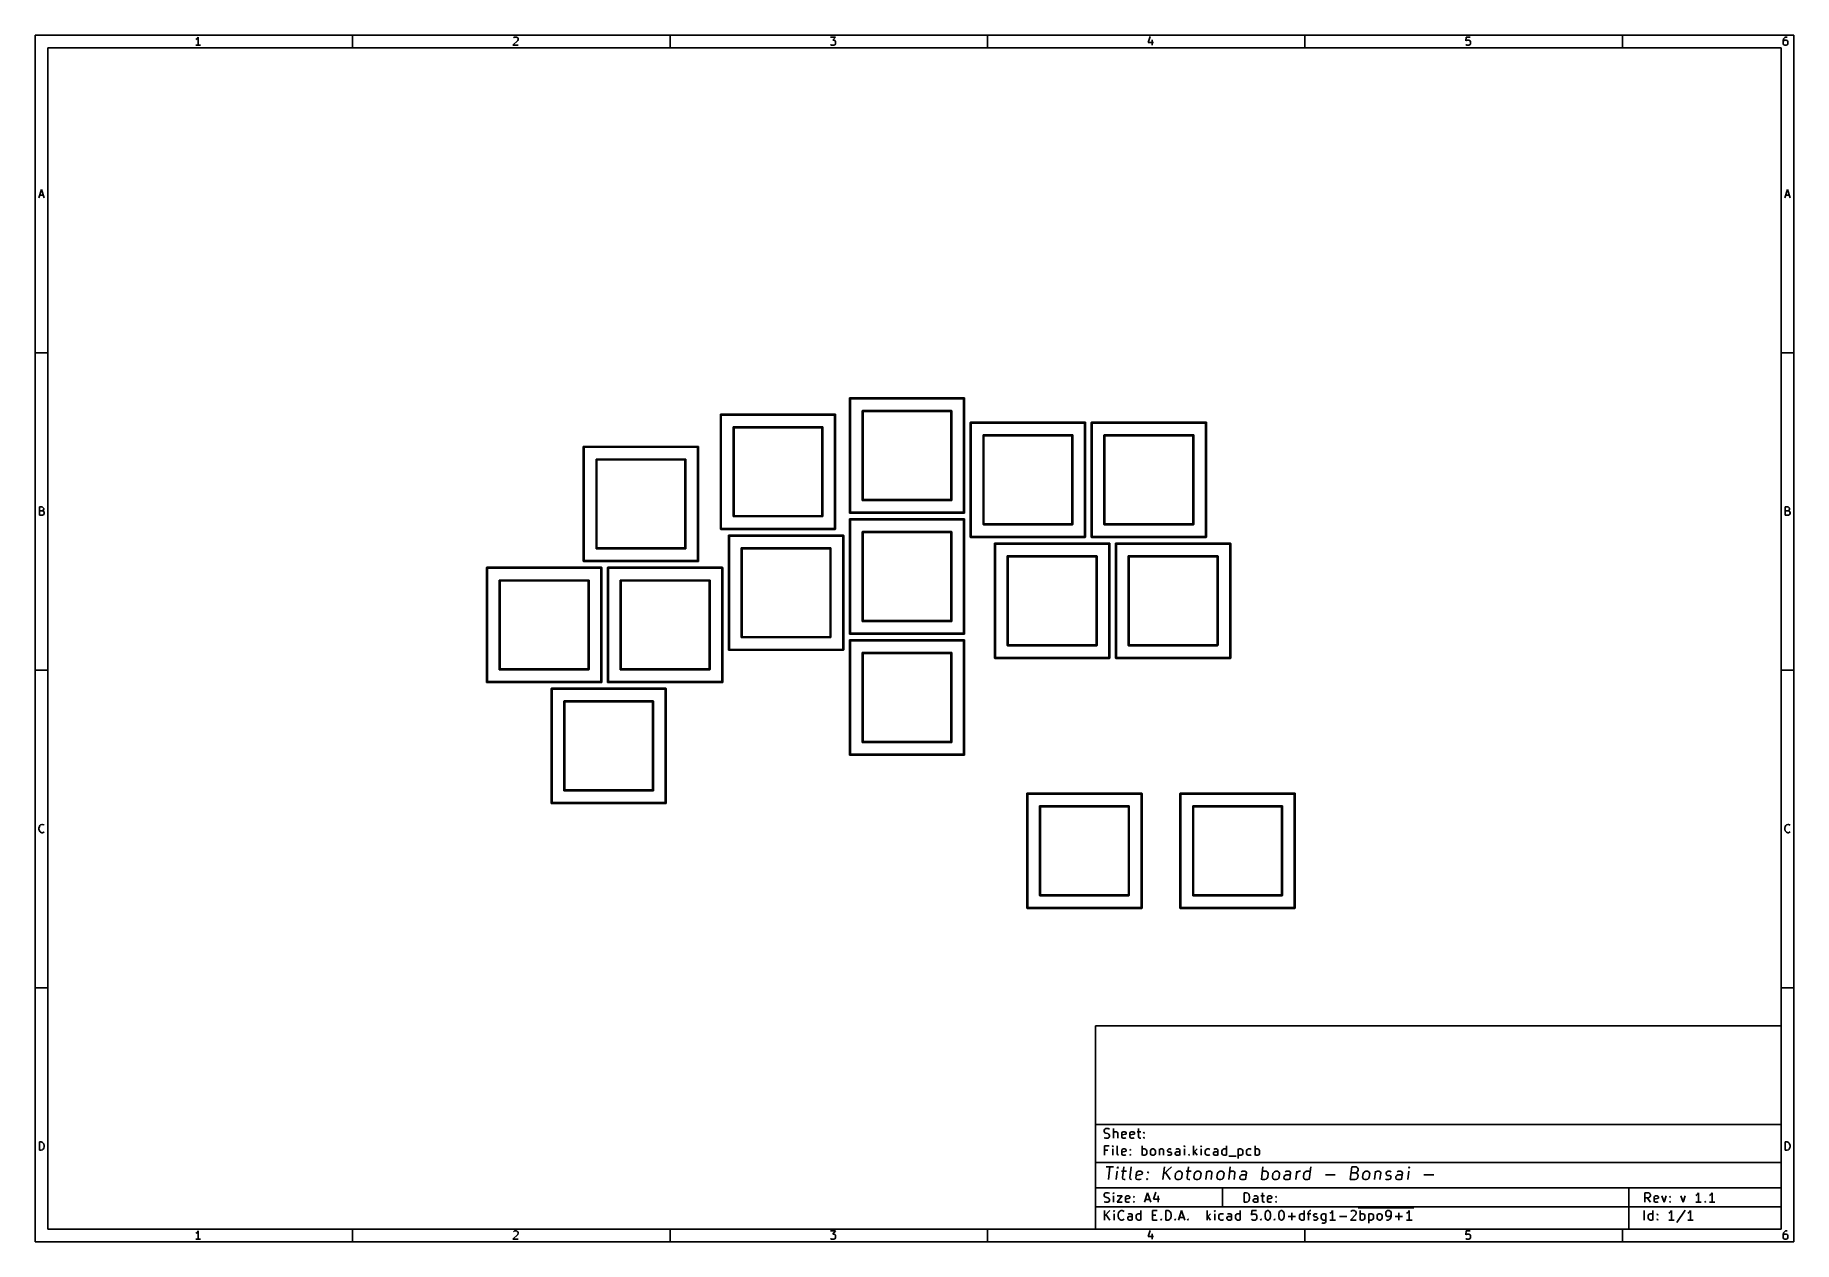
# Model space of a CAD drawing. Extents: x -80 to 197, y -68 to 122.
import ezdxf

# ---------------------------------------------------------------- set-up
doc = ezdxf.new("R2010")
doc.units = 0
doc.header["$MEASUREMENT"] = 0
doc.layers.add('BLACK', color=7, linetype='CONTINUOUS')

msp = doc.modelspace()

# ---------------------------------------------------------------- linework, layer by layer
at = {"layer": 'BLACK', "linetype": 'CONTINUOUS'}
for p, q in [((-80.17, 122.08), (-80.17, -67.9272)), ((196.832, 122.08), (-80.17, 122.08)), ((-30.17, 120.08), (-30.17, 122.08)), ((19.83, 120.08), (19.83, 122.08)), ((69.83, 120.08), (69.83, 122.08)), ((119.83, 120.08), (119.83, 122.08)), ((169.83, 120.08), (169.83, 122.08)), ((196.832, -67.9272), (196.832, 122.08)), ((-78.17, 120.08), (-78.17, -65.9272)), ((194.832, 120.08), (-78.17, 120.08)), ((-54.7236, 121.482), (-54.8474, 121.42)), ((-54.1045, 120.492), (-54.8474, 120.492)), ((-54.5998, 121.606), (-54.7236, 121.482)), ((-54.476, 121.792), (-54.5998, 121.606)), ((-54.476, 120.492), (-54.476, 121.792)), ((-4.16643, 121.235), (-4.90929, 120.492)), ((-4.90929, 120.492), (-4.10452, 120.492)), ((-4.84738, 121.668), (-4.78548, 121.73)), ((-4.78548, 121.73), (-4.66167, 121.792)), ((-4.66167, 121.792), (-4.35214, 121.792)), ((-4.35214, 121.792), (-4.22833, 121.73)), ((-4.22833, 121.73), (-4.16643, 121.668)), ((-4.16643, 121.668), (-4.10452, 121.544)), ((-4.10452, 121.42), (-4.16643, 121.235)), ((-4.10452, 121.544), (-4.10452, 121.42)), ((45.0907, 121.792), (45.8955, 121.792)), ((45.1526, 120.554), (45.0907, 120.616)), ((45.2764, 120.492), (45.1526, 120.554)), ((45.6479, 120.492), (45.2764, 120.492)), ((45.8955, 121.792), (45.4621, 121.297)), ((45.4621, 121.297), (45.6479, 121.297)), ((45.6479, 121.297), (45.7717, 121.235)), ((45.7717, 120.554), (45.6479, 120.492)), ((45.7717, 121.235), (45.8336, 121.173)), ((45.8336, 120.616), (45.7717, 120.554)), ((45.8336, 121.173), (45.8955, 121.049)), ((45.8955, 120.74), (45.8336, 120.616)), ((45.8955, 121.049), (45.8955, 120.74)), ((95.4621, 121.854), (95.1526, 120.925)), ((95.1526, 120.925), (95.9574, 120.925)), ((95.7717, 121.359), (95.7717, 120.492)), ((145.215, 121.792), (145.153, 121.173)), ((145.153, 121.173), (145.215, 121.235)), ((145.215, 120.554), (145.153, 120.616)), ((145.834, 121.792), (145.215, 121.792)), ((145.215, 121.235), (145.338, 121.297)), ((145.338, 120.492), (145.215, 120.554)), ((145.338, 121.297), (145.648, 121.297)), ((145.648, 120.492), (145.338, 120.492)), ((145.648, 121.297), (145.772, 121.235)), ((145.772, 120.554), (145.648, 120.492)), ((145.772, 121.235), (145.834, 121.173)), ((145.834, 120.616), (145.772, 120.554)), ((145.834, 121.173), (145.895, 121.049)), ((145.895, 120.74), (145.834, 120.616)), ((145.895, 121.049), (145.895, 120.74)), ((194.832, -65.9272), (194.832, 120.08)), ((195.215, 121.482), (195.153, 121.235)), ((195.153, 121.235), (195.153, 120.74)), ((195.215, 121.173), (195.153, 121.049)), ((195.153, 120.74), (195.215, 120.616)), ((195.338, 121.668), (195.215, 121.482)), ((195.276, 121.235), (195.215, 121.173)), ((195.215, 120.616), (195.276, 120.554)), ((195.4, 121.297), (195.276, 121.235)), ((195.276, 120.554), (195.4, 120.492)), ((195.4, 121.73), (195.338, 121.668)), ((195.524, 121.792), (195.4, 121.73)), ((195.648, 121.297), (195.4, 121.297)), ((195.4, 120.492), (195.648, 120.492)), ((195.772, 121.792), (195.524, 121.792)), ((195.772, 121.235), (195.648, 121.297)), ((195.648, 120.492), (195.772, 120.554)), ((195.834, 121.173), (195.772, 121.235)), ((195.772, 120.554), (195.834, 120.616)), ((195.895, 121.049), (195.834, 121.173)), ((195.834, 120.616), (195.895, 120.74)), ((195.895, 120.74), (195.895, 121.049)), ((-79.6033, 96.4919), (-79.17, 97.7919)), ((-79.17, 97.7919), (-78.7367, 96.4919)), ((195.399, 96.4919), (195.832, 97.7919)), ((195.832, 97.7919), (196.266, 96.4919)), ((-79.4795, 96.8633), (-78.8605, 96.8633)), ((195.523, 96.8633), (196.142, 96.8633)), ((-80.17, 72.08), (-78.17, 72.08)), ((196.832, 72.08), (194.832, 72.08)), ((48.075, 64.8932), (48.0773, 64.8995)), ((48.075, 64.8866), (48.075, 64.8932)), ((48.075, 46.8734), (48.075, 64.8866)), ((48.0773, 64.8995), (48.0784, 64.906)), ((48.0784, 64.906), (48.0818, 64.9118)), ((48.0818, 64.9118), (48.084, 64.9181)), ((48.084, 64.9181), (48.0883, 64.9232)), ((48.0883, 64.9232), (48.0917, 64.929)), ((48.0917, 64.929), (48.0968, 64.9332)), ((48.0968, 64.9332), (48.101, 64.9383)), ((48.101, 64.9383), (48.1068, 64.9417)), ((48.1068, 64.9417), (48.1119, 64.946)), ((48.1119, 64.946), (48.1182, 64.9482)), ((48.1182, 64.9482), (48.124, 64.9516)), ((48.124, 64.9516), (48.1305, 64.9527)), ((48.1305, 64.9527), (48.1368, 64.955)), ((48.1368, 64.955), (48.1434, 64.955)), ((48.1434, 64.955), (48.1434, 64.955)), ((48.1434, 64.955), (66.1566, 64.955)), ((48.225, 64.805), (48.225, 46.955)), ((66.075, 64.805), (48.225, 64.805)), ((66.075, 46.955), (66.075, 64.805)), ((66.1566, 64.955), (66.1632, 64.955)), ((66.1566, 64.955), (66.1566, 64.955)), ((66.1632, 64.955), (66.1695, 64.9527)), ((66.1695, 64.9527), (66.176, 64.9516)), ((66.176, 64.9516), (66.1818, 64.9482)), ((66.1818, 64.9482), (66.1881, 64.946)), ((66.1881, 64.946), (66.1932, 64.9417)), ((66.1932, 64.9417), (66.199, 64.9383)), ((66.199, 64.9383), (66.2032, 64.9332)), ((66.2032, 64.9332), (66.2083, 64.929)), ((66.2083, 64.929), (66.2117, 64.9232)), ((66.2117, 64.9232), (66.216, 64.9181)), ((66.216, 64.9181), (66.2182, 64.9118)), ((66.2182, 64.9118), (66.2216, 64.906)), ((66.2216, 64.906), (66.2227, 64.8995)), ((66.2227, 64.8995), (66.225, 64.8932)), ((66.225, 64.8932), (66.225, 64.8866)), ((66.225, 64.8866), (66.225, 64.8866)), ((66.225, 64.8866), (66.225, 46.8734)), ((27.755, 62.3532), (27.7573, 62.3595)), ((27.755, 62.3466), (27.755, 62.3532)), ((27.755, 44.3334), (27.755, 62.3466)), ((27.7573, 62.3595), (27.7584, 62.366)), ((27.7584, 62.366), (27.7618, 62.3718)), ((27.7618, 62.3718), (27.764, 62.3781)), ((27.764, 62.3781), (27.7683, 62.3832)), ((27.7683, 62.3832), (27.7717, 62.389)), ((27.7717, 62.389), (27.7768, 62.3932)), ((27.7768, 62.3932), (27.781, 62.3983)), ((27.781, 62.3983), (27.7868, 62.4017)), ((27.7868, 62.4017), (27.7919, 62.406)), ((27.7919, 62.406), (27.7982, 62.4082)), ((27.7982, 62.4082), (27.804, 62.4116)), ((27.804, 62.4116), (27.8105, 62.4127)), ((27.8105, 62.4127), (27.8168, 62.415)), ((27.8168, 62.415), (27.8234, 62.415)), ((27.8234, 62.415), (27.8234, 62.415)), ((27.8234, 62.415), (45.8366, 62.415)), ((27.905, 62.265), (27.905, 44.415)), ((45.755, 62.265), (27.905, 62.265)), ((45.755, 44.415), (45.755, 62.265)), ((45.8366, 62.415), (45.8432, 62.415)), ((45.8366, 62.415), (45.8366, 62.415)), ((45.8432, 62.415), (45.8495, 62.4127)), ((45.8495, 62.4127), (45.856, 62.4116)), ((45.856, 62.4116), (45.8618, 62.4082)), ((45.8618, 62.4082), (45.8681, 62.406)), ((45.8681, 62.406), (45.8732, 62.4017)), ((45.8732, 62.4017), (45.879, 62.3983)), ((45.879, 62.3983), (45.8832, 62.3932)), ((45.8832, 62.3932), (45.8883, 62.389)), ((45.8883, 62.389), (45.8917, 62.3832)), ((45.8917, 62.3832), (45.896, 62.3781)), ((45.896, 62.3781), (45.8982, 62.3718)), ((45.8982, 62.3718), (45.9016, 62.366)), ((45.9016, 62.366), (45.9027, 62.3595)), ((45.9027, 62.3595), (45.905, 62.3532)), ((45.905, 62.3532), (45.905, 62.3466)), ((45.905, 62.3466), (45.905, 62.3466)), ((45.905, 62.3466), (45.905, 44.3334)), ((50.075, 62.8932), (50.0773, 62.8995)), ((50.075, 62.8866), (50.075, 62.8932)), ((50.075, 48.8734), (50.075, 62.8866)), ((50.0773, 62.8995), (50.0784, 62.906)), ((50.0784, 62.906), (50.0818, 62.9118)), ((50.0818, 62.9118), (50.084, 62.9181)), ((50.084, 62.9181), (50.0883, 62.9232)), ((50.0883, 62.9232), (50.0917, 62.929)), ((50.0917, 62.929), (50.0968, 62.9332)), ((50.0968, 62.9332), (50.101, 62.9383)), ((50.101, 62.9383), (50.1068, 62.9417)), ((50.1068, 62.9417), (50.1119, 62.946)), ((50.1119, 62.946), (50.1182, 62.9482)), ((50.1182, 62.9482), (50.124, 62.9516)), ((50.124, 62.9516), (50.1305, 62.9527)), ((50.1305, 62.9527), (50.1368, 62.955)), ((50.1368, 62.955), (50.1434, 62.955)), ((50.1434, 62.955), (50.1434, 62.955)), ((50.1434, 62.955), (64.1566, 62.955)), ((50.225, 62.805), (50.225, 48.955)), ((64.075, 62.805), (50.225, 62.805)), ((64.075, 48.955), (64.075, 62.805)), ((64.1566, 62.955), (64.1632, 62.955)), ((64.1566, 62.955), (64.1566, 62.955)), ((64.1632, 62.955), (64.1695, 62.9527)), ((64.1695, 62.9527), (64.176, 62.9516)), ((64.176, 62.9516), (64.1818, 62.9482)), ((64.1818, 62.9482), (64.1881, 62.946)), ((64.1881, 62.946), (64.1932, 62.9417)), ((64.1932, 62.9417), (64.199, 62.9383)), ((64.199, 62.9383), (64.2032, 62.9332)), ((64.2032, 62.9332), (64.2083, 62.929)), ((64.2083, 62.929), (64.2117, 62.9232)), ((64.2117, 62.9232), (64.216, 62.9181)), ((64.216, 62.9181), (64.2182, 62.9118)), ((64.2182, 62.9118), (64.2216, 62.906)), ((64.2216, 62.906), (64.2227, 62.8995)), ((64.2227, 62.8995), (64.225, 62.8932)), ((64.225, 62.8932), (64.225, 62.8866)), ((64.225, 62.8866), (64.225, 62.8866)), ((64.225, 62.8866), (64.225, 48.8734)), ((67.125, 61.0832), (67.1273, 61.0895)), ((67.125, 61.0766), (67.125, 61.0832)), ((67.125, 43.0634), (67.125, 61.0766)), ((67.1273, 61.0895), (67.1284, 61.096)), ((67.1284, 61.096), (67.1318, 61.1018)), ((67.1318, 61.1018), (67.134, 61.1081)), ((67.134, 61.1081), (67.1383, 61.1132)), ((67.1383, 61.1132), (67.1417, 61.119)), ((67.1417, 61.119), (67.1468, 61.1232)), ((67.1468, 61.1232), (67.151, 61.1283)), ((67.151, 61.1283), (67.1568, 61.1317)), ((67.1568, 61.1317), (67.1619, 61.136)), ((67.1619, 61.136), (67.1682, 61.1382)), ((67.1682, 61.1382), (67.174, 61.1416)), ((67.174, 61.1416), (67.1805, 61.1427)), ((67.1805, 61.1427), (67.1868, 61.145)), ((67.1868, 61.145), (67.1934, 61.145)), ((67.1934, 61.145), (67.1934, 61.145)), ((67.1934, 61.145), (85.2066, 61.145)), ((67.275, 60.995), (67.275, 43.145)), ((85.125, 60.995), (67.275, 60.995)), ((85.125, 43.145), (85.125, 60.995)), ((85.2066, 61.145), (85.2132, 61.145)), ((85.2066, 61.145), (85.2066, 61.145)), ((85.2132, 61.145), (85.2195, 61.1427)), ((85.2195, 61.1427), (85.226, 61.1416)), ((85.226, 61.1416), (85.2318, 61.1382)), ((85.2318, 61.1382), (85.2381, 61.136)), ((85.2381, 61.136), (85.2432, 61.1317)), ((85.2432, 61.1317), (85.249, 61.1283)), ((85.249, 61.1283), (85.2532, 61.1232)), ((85.2532, 61.1232), (85.2583, 61.119)), ((85.2583, 61.119), (85.2617, 61.1132)), ((85.2617, 61.1132), (85.266, 61.1081)), ((85.266, 61.1081), (85.2682, 61.1018)), ((85.2682, 61.1018), (85.2716, 61.096)), ((85.2716, 61.096), (85.2727, 61.0895)), ((85.2727, 61.0895), (85.275, 61.0832)), ((85.275, 61.0832), (85.275, 61.0766)), ((85.275, 61.0766), (85.275, 61.0766)), ((85.275, 61.0766), (85.275, 43.0634)), ((86.175, 61.0832), (86.1773, 61.0895)), ((86.175, 61.0766), (86.175, 61.0832)), ((86.175, 43.0634), (86.175, 61.0766)), ((86.1773, 61.0895), (86.1784, 61.096)), ((86.1784, 61.096), (86.1818, 61.1018)), ((86.1818, 61.1018), (86.184, 61.1081)), ((86.184, 61.1081), (86.1883, 61.1132)), ((86.1883, 61.1132), (86.1917, 61.119)), ((86.1917, 61.119), (86.1968, 61.1232)), ((86.1968, 61.1232), (86.201, 61.1283)), ((86.201, 61.1283), (86.2068, 61.1317)), ((86.2068, 61.1317), (86.2119, 61.136)), ((86.2119, 61.136), (86.2182, 61.1382)), ((86.2182, 61.1382), (86.224, 61.1416)), ((86.224, 61.1416), (86.2305, 61.1427)), ((86.2305, 61.1427), (86.2368, 61.145)), ((86.2368, 61.145), (86.2434, 61.145)), ((86.2434, 61.145), (86.2434, 61.145)), ((86.2434, 61.145), (104.257, 61.145)), ((86.325, 60.995), (86.325, 43.145)), ((104.175, 60.995), (86.325, 60.995)), ((104.175, 43.145), (104.175, 60.995)), ((104.257, 61.145), (104.263, 61.145)), ((104.257, 61.145), (104.257, 61.145)), ((104.263, 61.145), (104.269, 61.1427)), ((104.269, 61.1427), (104.276, 61.1416)), ((104.276, 61.1416), (104.282, 61.1382)), ((104.282, 61.1382), (104.288, 61.136)), ((104.288, 61.136), (104.293, 61.1317)), ((104.293, 61.1317), (104.299, 61.1283)), ((104.299, 61.1283), (104.303, 61.1232)), ((104.303, 61.1232), (104.308, 61.119)), ((104.308, 61.119), (104.312, 61.1132)), ((104.312, 61.1132), (104.316, 61.1081)), ((104.316, 61.1081), (104.318, 61.1018)), ((104.318, 61.1018), (104.322, 61.096)), ((104.322, 61.096), (104.323, 61.0895)), ((104.323, 61.0895), (104.325, 61.0832)), ((104.325, 61.0832), (104.325, 61.0766)), ((104.325, 61.0766), (104.325, 61.0766)), ((104.325, 61.0766), (104.325, 43.0634)), ((29.755, 60.3532), (29.7573, 60.3595)), ((29.755, 60.3466), (29.755, 60.3532)), ((29.755, 46.3334), (29.755, 60.3466)), ((29.7573, 60.3595), (29.7584, 60.366)), ((29.7584, 60.366), (29.7618, 60.3718)), ((29.7618, 60.3718), (29.764, 60.3781)), ((29.764, 60.3781), (29.7683, 60.3832)), ((29.7683, 60.3832), (29.7717, 60.389)), ((29.7717, 60.389), (29.7768, 60.3932)), ((29.7768, 60.3932), (29.781, 60.3983)), ((29.781, 60.3983), (29.7868, 60.4017)), ((29.7868, 60.4017), (29.7919, 60.406)), ((29.7919, 60.406), (29.7982, 60.4082)), ((29.7982, 60.4082), (29.804, 60.4116)), ((29.804, 60.4116), (29.8105, 60.4127)), ((29.8105, 60.4127), (29.8168, 60.415)), ((29.8168, 60.415), (29.8234, 60.415)), ((29.8234, 60.415), (29.8234, 60.415)), ((29.8234, 60.415), (43.8366, 60.415)), ((29.905, 60.265), (29.905, 46.415)), ((43.755, 60.265), (29.905, 60.265)), ((43.755, 46.415), (43.755, 60.265)), ((43.8366, 60.415), (43.8432, 60.415)), ((43.8366, 60.415), (43.8366, 60.415)), ((43.8432, 60.415), (43.8495, 60.4127)), ((43.8495, 60.4127), (43.856, 60.4116)), ((43.856, 60.4116), (43.8618, 60.4082)), ((43.8618, 60.4082), (43.8681, 60.406)), ((43.8681, 60.406), (43.8732, 60.4017)), ((43.8732, 60.4017), (43.879, 60.3983)), ((43.879, 60.3983), (43.8832, 60.3932)), ((43.8832, 60.3932), (43.8883, 60.389)), ((43.8883, 60.389), (43.8917, 60.3832)), ((43.8917, 60.3832), (43.896, 60.3781)), ((43.896, 60.3781), (43.8982, 60.3718)), ((43.8982, 60.3718), (43.9016, 60.366)), ((43.9016, 60.366), (43.9027, 60.3595)), ((43.9027, 60.3595), (43.905, 60.3532)), ((43.905, 60.3532), (43.905, 60.3466)), ((43.905, 60.3466), (43.905, 60.3466)), ((43.905, 60.3466), (43.905, 46.3334)), ((69.125, 59.0832), (69.1273, 59.0895)), ((69.125, 59.0766), (69.125, 59.0832)), ((69.125, 45.0634), (69.125, 59.0766)), ((69.1273, 59.0895), (69.1284, 59.096)), ((69.1284, 59.096), (69.1318, 59.1018)), ((69.1318, 59.1018), (69.134, 59.1081)), ((69.134, 59.1081), (69.1383, 59.1132)), ((69.1383, 59.1132), (69.1417, 59.119)), ((69.1417, 59.119), (69.1468, 59.1232)), ((69.1468, 59.1232), (69.151, 59.1283)), ((69.151, 59.1283), (69.1568, 59.1317)), ((69.1568, 59.1317), (69.1619, 59.136)), ((69.1619, 59.136), (69.1682, 59.1382)), ((69.1682, 59.1382), (69.174, 59.1416)), ((69.174, 59.1416), (69.1805, 59.1427)), ((69.1805, 59.1427), (69.1868, 59.145)), ((69.1868, 59.145), (69.1934, 59.145)), ((69.1934, 59.145), (69.1934, 59.145)), ((69.1934, 59.145), (83.2066, 59.145)), ((69.275, 58.995), (69.275, 45.145)), ((83.125, 58.995), (69.275, 58.995)), ((83.125, 45.145), (83.125, 58.995)), ((83.2066, 59.145), (83.2132, 59.145)), ((83.2066, 59.145), (83.2066, 59.145)), ((83.2132, 59.145), (83.2195, 59.1427)), ((83.2195, 59.1427), (83.226, 59.1416)), ((83.226, 59.1416), (83.2318, 59.1382)), ((83.2318, 59.1382), (83.2381, 59.136)), ((83.2381, 59.136), (83.2432, 59.1317)), ((83.2432, 59.1317), (83.249, 59.1283)), ((83.249, 59.1283), (83.2532, 59.1232)), ((83.2532, 59.1232), (83.2583, 59.119)), ((83.2583, 59.119), (83.2617, 59.1132)), ((83.2617, 59.1132), (83.266, 59.1081)), ((83.266, 59.1081), (83.2682, 59.1018)), ((83.2682, 59.1018), (83.2716, 59.096)), ((83.2716, 59.096), (83.2727, 59.0895)), ((83.2727, 59.0895), (83.275, 59.0832)), ((83.275, 59.0832), (83.275, 59.0766)), ((83.275, 59.0766), (83.275, 59.0766)), ((83.275, 59.0766), (83.275, 45.0634)), ((88.175, 59.0832), (88.1773, 59.0895)), ((88.175, 59.0766), (88.175, 59.0832)), ((88.175, 45.0634), (88.175, 59.0766)), ((88.1773, 59.0895), (88.1784, 59.096)), ((88.1784, 59.096), (88.1818, 59.1018)), ((88.1818, 59.1018), (88.184, 59.1081)), ((88.184, 59.1081), (88.1883, 59.1132)), ((88.1883, 59.1132), (88.1917, 59.119)), ((88.1917, 59.119), (88.1968, 59.1232)), ((88.1968, 59.1232), (88.201, 59.1283)), ((88.201, 59.1283), (88.2068, 59.1317)), ((88.2068, 59.1317), (88.2119, 59.136)), ((88.2119, 59.136), (88.2182, 59.1382)), ((88.2182, 59.1382), (88.224, 59.1416)), ((88.224, 59.1416), (88.2305, 59.1427)), ((88.2305, 59.1427), (88.2368, 59.145)), ((88.2368, 59.145), (88.2434, 59.145)), ((88.2434, 59.145), (88.2434, 59.145)), ((88.2434, 59.145), (102.257, 59.145)), ((88.325, 58.995), (88.325, 45.145)), ((102.175, 58.995), (88.325, 58.995)), ((102.175, 45.145), (102.175, 58.995)), ((102.257, 59.145), (102.263, 59.145)), ((102.257, 59.145), (102.257, 59.145)), ((102.263, 59.145), (102.269, 59.1427)), ((102.269, 59.1427), (102.276, 59.1416)), ((102.276, 59.1416), (102.282, 59.1382)), ((102.282, 59.1382), (102.288, 59.136)), ((102.288, 59.136), (102.293, 59.1317)), ((102.293, 59.1317), (102.299, 59.1283)), ((102.299, 59.1283), (102.303, 59.1232)), ((102.303, 59.1232), (102.308, 59.119)), ((102.308, 59.119), (102.312, 59.1132)), ((102.312, 59.1132), (102.316, 59.1081)), ((102.316, 59.1081), (102.318, 59.1018)), ((102.318, 59.1018), (102.322, 59.096)), ((102.322, 59.096), (102.323, 59.0895)), ((102.323, 59.0895), (102.325, 59.0832)), ((102.325, 59.0832), (102.325, 59.0766)), ((102.325, 59.0766), (102.325, 59.0766)), ((102.325, 59.0766), (102.325, 45.0634)), ((6.165, 57.2732), (6.16728, 57.2795)), ((6.165, 57.2666), (6.165, 57.2732)), ((6.165, 39.2534), (6.165, 57.2666)), ((6.16728, 57.2795), (6.16844, 57.286)), ((6.16844, 57.286), (6.17177, 57.2918)), ((6.17177, 57.2918), (6.17405, 57.2981)), ((6.17405, 57.2981), (6.17833, 57.3032)), ((6.17833, 57.3032), (6.18166, 57.309)), ((6.18166, 57.309), (6.18676, 57.3132)), ((6.18676, 57.3132), (6.19105, 57.3183)), ((6.19105, 57.3183), (6.19682, 57.3217)), ((6.19682, 57.3217), (6.20192, 57.326)), ((6.20192, 57.326), (6.20818, 57.3282)), ((6.20818, 57.3282), (6.21395, 57.3316)), ((6.21395, 57.3316), (6.22052, 57.3327)), ((6.22052, 57.3327), (6.22678, 57.335)), ((6.22678, 57.335), (6.23344, 57.335)), ((6.23344, 57.335), (6.23344, 57.335)), ((6.23344, 57.335), (24.2466, 57.335)), ((6.315, 57.185), (6.315, 39.335)), ((24.165, 57.185), (6.315, 57.185)), ((24.165, 39.335), (24.165, 57.185)), ((24.2466, 57.335), (24.2532, 57.335)), ((24.2466, 57.335), (24.2466, 57.335)), ((24.2532, 57.335), (24.2595, 57.3327)), ((24.2595, 57.3327), (24.266, 57.3316)), ((24.266, 57.3316), (24.2718, 57.3282)), ((24.2718, 57.3282), (24.2781, 57.326)), ((24.2781, 57.326), (24.2832, 57.3217)), ((24.2832, 57.3217), (24.289, 57.3183)), ((24.289, 57.3183), (24.2932, 57.3132)), ((24.2932, 57.3132), (24.2983, 57.309)), ((24.2983, 57.309), (24.3017, 57.3032)), ((24.3017, 57.3032), (24.306, 57.2981)), ((24.306, 57.2981), (24.3082, 57.2918)), ((24.3082, 57.2918), (24.3116, 57.286)), ((24.3116, 57.286), (24.3127, 57.2795)), ((24.3127, 57.2795), (24.315, 57.2732)), ((24.315, 57.2732), (24.315, 57.2666)), ((24.315, 57.2666), (24.315, 57.2666)), ((24.315, 57.2666), (24.315, 39.2534)), ((8.165, 55.2732), (8.16728, 55.2795)), ((8.165, 55.2666), (8.165, 55.2732)), ((8.165, 41.2534), (8.165, 55.2666)), ((8.16728, 55.2795), (8.16844, 55.286)), ((8.16844, 55.286), (8.17177, 55.2918)), ((8.17177, 55.2918), (8.17405, 55.2981)), ((8.17405, 55.2981), (8.17833, 55.3032)), ((8.17833, 55.3032), (8.18166, 55.309)), ((8.18166, 55.309), (8.18676, 55.3132)), ((8.18676, 55.3132), (8.19105, 55.3183)), ((8.19105, 55.3183), (8.19682, 55.3217)), ((8.19682, 55.3217), (8.20192, 55.326)), ((8.20192, 55.326), (8.20818, 55.3282)), ((8.20818, 55.3282), (8.21395, 55.3316)), ((8.21395, 55.3316), (8.22052, 55.3327)), ((8.22052, 55.3327), (8.22678, 55.335)), ((8.22678, 55.335), (8.23344, 55.335)), ((8.23344, 55.335), (8.23344, 55.335)), ((8.23344, 55.335), (22.2466, 55.335)), ((8.315, 55.185), (8.315, 41.335)), ((22.165, 55.185), (8.315, 55.185)), ((22.165, 41.335), (22.165, 55.185)), ((22.2466, 55.335), (22.2532, 55.335)), ((22.2466, 55.335), (22.2466, 55.335)), ((22.2532, 55.335), (22.2595, 55.3327)), ((22.2595, 55.3327), (22.266, 55.3316)), ((22.266, 55.3316), (22.2718, 55.3282)), ((22.2718, 55.3282), (22.2781, 55.326)), ((22.2781, 55.326), (22.2832, 55.3217)), ((22.2832, 55.3217), (22.289, 55.3183)), ((22.289, 55.3183), (22.2932, 55.3132)), ((22.2932, 55.3132), (22.2983, 55.309)), ((22.2983, 55.309), (22.3017, 55.3032)), ((22.3017, 55.3032), (22.306, 55.2981)), ((22.306, 55.2981), (22.3082, 55.2918)), ((22.3082, 55.2918), (22.3116, 55.286)), ((22.3116, 55.286), (22.3127, 55.2795)), ((22.3127, 55.2795), (22.315, 55.2732)), ((22.315, 55.2732), (22.315, 55.2666)), ((22.315, 55.2666), (22.315, 55.2666)), ((22.315, 55.2666), (22.315, 41.2534)), ((-79.5105, 46.4919), (-79.5105, 47.7919)), ((-79.5105, 47.7919), (-79.0771, 47.7919)), ((-79.0771, 47.1729), (-79.5105, 47.1729)), ((-79.0771, 47.7919), (-78.9533, 47.73)), ((-78.9533, 47.2348), (-79.0771, 47.1729)), ((-79.0771, 47.1729), (-78.8914, 47.111)), ((-78.9533, 47.73), (-78.8914, 47.6681)), ((-78.8914, 47.2967), (-78.9533, 47.2348)), ((-78.8914, 47.6681), (-78.8295, 47.5443)), ((-78.8295, 47.4205), (-78.8914, 47.2967)), ((-78.8914, 47.111), (-78.8295, 47.049)), ((-78.8295, 47.5443), (-78.8295, 47.4205)), ((50.075, 48.8668), (50.075, 48.8734)), ((50.075, 48.8734), (50.075, 48.8734)), ((50.0773, 48.8605), (50.075, 48.8668)), ((50.0784, 48.854), (50.0773, 48.8605)), ((50.0818, 48.8482), (50.0784, 48.854)), ((50.084, 48.8419), (50.0818, 48.8482)), ((50.0883, 48.8368), (50.084, 48.8419)), ((50.0917, 48.831), (50.0883, 48.8368)), ((50.0968, 48.8268), (50.0917, 48.831)), ((50.101, 48.8217), (50.0968, 48.8268)), ((50.1068, 48.8183), (50.101, 48.8217)), ((50.1119, 48.814), (50.1068, 48.8183)), ((50.1182, 48.8118), (50.1119, 48.814)), ((50.124, 48.8084), (50.1182, 48.8118)), ((50.1305, 48.8073), (50.124, 48.8084)), ((50.1368, 48.805), (50.1305, 48.8073)), ((50.1434, 48.805), (50.1368, 48.805)), ((64.1566, 48.805), (50.1434, 48.805)), ((50.1434, 48.805), (50.1434, 48.805)), ((50.225, 48.955), (64.075, 48.955)), ((64.1632, 48.805), (64.1566, 48.805)), ((64.1566, 48.805), (64.1566, 48.805)), ((64.1695, 48.8073), (64.1632, 48.805)), ((64.176, 48.8084), (64.1695, 48.8073)), ((64.1818, 48.8118), (64.176, 48.8084)), ((64.1881, 48.814), (64.1818, 48.8118)), ((64.1932, 48.8183), (64.1881, 48.814)), ((64.199, 48.8217), (64.1932, 48.8183)), ((64.2032, 48.8268), (64.199, 48.8217)), ((64.2083, 48.831), (64.2032, 48.8268)), ((64.2117, 48.8368), (64.2083, 48.831)), ((64.216, 48.8419), (64.2117, 48.8368)), ((64.2182, 48.8482), (64.216, 48.8419)), ((64.2216, 48.854), (64.2182, 48.8482)), ((64.2227, 48.8605), (64.2216, 48.854)), ((64.225, 48.8668), (64.2227, 48.8605)), ((64.225, 48.8734), (64.225, 48.8734)), ((64.225, 48.8734), (64.225, 48.8668)), ((195.492, 46.4919), (195.492, 47.7919)), ((195.492, 47.7919), (195.925, 47.7919)), ((195.925, 47.1729), (195.492, 47.1729)), ((195.925, 47.7919), (196.049, 47.73)), ((196.049, 47.2348), (195.925, 47.1729)), ((195.925, 47.1729), (196.111, 47.111)), ((196.049, 47.73), (196.111, 47.6681)), ((196.111, 47.2967), (196.049, 47.2348)), ((196.111, 47.6681), (196.173, 47.5443)), ((196.173, 47.4205), (196.111, 47.2967)), ((196.111, 47.111), (196.173, 47.049)), ((196.173, 47.5443), (196.173, 47.4205)), ((-79.0152, 46.4919), (-79.5105, 46.4919)), ((-78.8914, 46.5538), (-79.0152, 46.4919)), ((-78.8295, 46.6157), (-78.8914, 46.5538)), ((-78.8295, 47.049), (-78.7676, 46.9252)), ((-78.7676, 46.7395), (-78.8295, 46.6157)), ((-78.7676, 46.9252), (-78.7676, 46.7395)), ((27.755, 44.3268), (27.755, 44.3334)), ((27.755, 44.3334), (27.755, 44.3334)), ((27.7573, 44.3205), (27.755, 44.3268)), ((27.7584, 44.314), (27.7573, 44.3205)), ((27.905, 44.415), (45.755, 44.415)), ((29.755, 46.3268), (29.755, 46.3334)), ((29.755, 46.3334), (29.755, 46.3334)), ((29.7573, 46.3205), (29.755, 46.3268)), ((29.7584, 46.314), (29.7573, 46.3205)), ((29.7618, 46.3082), (29.7584, 46.314)), ((29.764, 46.3019), (29.7618, 46.3082)), ((29.7683, 46.2968), (29.764, 46.3019)), ((29.7717, 46.291), (29.7683, 46.2968)), ((29.7768, 46.2868), (29.7717, 46.291)), ((29.781, 46.2817), (29.7768, 46.2868)), ((29.7868, 46.2783), (29.781, 46.2817)), ((29.7919, 46.274), (29.7868, 46.2783)), ((29.7982, 46.2718), (29.7919, 46.274)), ((29.804, 46.2684), (29.7982, 46.2718)), ((29.8105, 46.2673), (29.804, 46.2684)), ((29.8168, 46.265), (29.8105, 46.2673)), ((29.8234, 46.265), (29.8168, 46.265)), ((43.8366, 46.265), (29.8234, 46.265)), ((29.8234, 46.265), (29.8234, 46.265)), ((29.905, 46.415), (43.755, 46.415)), ((43.8432, 46.265), (43.8366, 46.265)), ((43.8366, 46.265), (43.8366, 46.265)), ((43.8495, 46.2673), (43.8432, 46.265)), ((43.856, 46.2684), (43.8495, 46.2673)), ((43.8618, 46.2718), (43.856, 46.2684)), ((43.8681, 46.274), (43.8618, 46.2718)), ((43.8732, 46.2783), (43.8681, 46.274)), ((43.879, 46.2817), (43.8732, 46.2783)), ((43.8832, 46.2868), (43.879, 46.2817)), ((43.8883, 46.291), (43.8832, 46.2868)), ((43.8917, 46.2968), (43.8883, 46.291)), ((43.896, 46.3019), (43.8917, 46.2968)), ((43.8982, 46.3082), (43.896, 46.3019)), ((43.9016, 46.314), (43.8982, 46.3082)), ((43.9027, 46.3205), (43.9016, 46.314)), ((43.905, 46.3268), (43.9027, 46.3205)), ((43.905, 46.3334), (43.905, 46.3334)), ((43.905, 46.3334), (43.905, 46.3268)), ((45.9027, 44.3205), (45.9016, 44.314)), ((45.905, 44.3268), (45.9027, 44.3205)), ((45.905, 44.3334), (45.905, 44.3334)), ((45.905, 44.3334), (45.905, 44.3268)), ((48.075, 46.8668), (48.075, 46.8734)), ((48.075, 46.8734), (48.075, 46.8734)), ((48.0773, 46.8605), (48.075, 46.8668)), ((48.075, 45.8432), (48.0773, 45.8495)), ((48.075, 45.8366), (48.075, 45.8432)), ((48.075, 27.8234), (48.075, 45.8366)), ((48.0784, 46.854), (48.0773, 46.8605)), ((48.0773, 45.8495), (48.0784, 45.856)), ((48.0818, 46.8482), (48.0784, 46.854)), ((48.0784, 45.856), (48.0818, 45.8618)), ((48.084, 46.8419), (48.0818, 46.8482)), ((48.0818, 45.8618), (48.084, 45.8681)), ((48.0883, 46.8368), (48.084, 46.8419)), ((48.084, 45.8681), (48.0883, 45.8732)), ((48.0917, 46.831), (48.0883, 46.8368)), ((48.0883, 45.8732), (48.0917, 45.879)), ((48.0968, 46.8268), (48.0917, 46.831)), ((48.0917, 45.879), (48.0968, 45.8832)), ((48.101, 46.8217), (48.0968, 46.8268)), ((48.0968, 45.8832), (48.101, 45.8883)), ((48.1068, 46.8183), (48.101, 46.8217)), ((48.101, 45.8883), (48.1068, 45.8917)), ((48.1119, 46.814), (48.1068, 46.8183)), ((48.1068, 45.8917), (48.1119, 45.896)), ((48.1182, 46.8118), (48.1119, 46.814)), ((48.1119, 45.896), (48.1182, 45.8982)), ((48.124, 46.8084), (48.1182, 46.8118)), ((48.1182, 45.8982), (48.124, 45.9016)), ((48.1305, 46.8073), (48.124, 46.8084)), ((48.124, 45.9016), (48.1305, 45.9027)), ((48.1368, 46.805), (48.1305, 46.8073)), ((48.1305, 45.9027), (48.1368, 45.905)), ((48.1434, 46.805), (48.1368, 46.805)), ((48.1368, 45.905), (48.1434, 45.905)), ((66.1566, 46.805), (48.1434, 46.805)), ((48.1434, 46.805), (48.1434, 46.805)), ((48.1434, 45.905), (48.1434, 45.905)), ((48.1434, 45.905), (66.1566, 45.905)), ((48.225, 46.955), (66.075, 46.955)), ((48.225, 45.755), (48.225, 27.905)), ((66.075, 45.755), (48.225, 45.755)), ((66.075, 27.905), (66.075, 45.755)), ((66.1632, 46.805), (66.1566, 46.805)), ((66.1566, 46.805), (66.1566, 46.805)), ((66.1566, 45.905), (66.1632, 45.905)), ((66.1566, 45.905), (66.1566, 45.905)), ((66.1695, 46.8073), (66.1632, 46.805)), ((66.1632, 45.905), (66.1695, 45.9027)), ((66.176, 46.8084), (66.1695, 46.8073)), ((66.1695, 45.9027), (66.176, 45.9016)), ((66.1818, 46.8118), (66.176, 46.8084)), ((66.176, 45.9016), (66.1818, 45.8982)), ((66.1881, 46.814), (66.1818, 46.8118)), ((66.1818, 45.8982), (66.1881, 45.896)), ((66.1932, 46.8183), (66.1881, 46.814)), ((66.1881, 45.896), (66.1932, 45.8917)), ((66.199, 46.8217), (66.1932, 46.8183)), ((66.1932, 45.8917), (66.199, 45.8883)), ((66.2032, 46.8268), (66.199, 46.8217)), ((66.199, 45.8883), (66.2032, 45.8832)), ((66.2083, 46.831), (66.2032, 46.8268)), ((66.2032, 45.8832), (66.2083, 45.879)), ((66.2117, 46.8368), (66.2083, 46.831)), ((66.2083, 45.879), (66.2117, 45.8732)), ((66.216, 46.8419), (66.2117, 46.8368)), ((66.2117, 45.8732), (66.216, 45.8681)), ((66.2182, 46.8482), (66.216, 46.8419)), ((66.216, 45.8681), (66.2182, 45.8618)), ((66.2216, 46.854), (66.2182, 46.8482)), ((66.2182, 45.8618), (66.2216, 45.856)), ((66.2227, 46.8605), (66.2216, 46.854)), ((66.2216, 45.856), (66.2227, 45.8495)), ((66.225, 46.8668), (66.2227, 46.8605)), ((66.2227, 45.8495), (66.225, 45.8432)), ((66.225, 46.8734), (66.225, 46.8734)), ((66.225, 46.8734), (66.225, 46.8668)), ((66.225, 45.8432), (66.225, 45.8366)), ((66.225, 45.8366), (66.225, 45.8366)), ((66.225, 45.8366), (66.225, 27.8234)), ((69.125, 45.0568), (69.125, 45.0634)), ((69.125, 45.0634), (69.125, 45.0634)), ((69.1273, 45.0505), (69.125, 45.0568)), ((69.1284, 45.044), (69.1273, 45.0505)), ((69.1318, 45.0382), (69.1284, 45.044)), ((69.134, 45.0319), (69.1318, 45.0382)), ((69.1383, 45.0268), (69.134, 45.0319)), ((69.1417, 45.021), (69.1383, 45.0268)), ((69.1468, 45.0168), (69.1417, 45.021)), ((69.151, 45.0117), (69.1468, 45.0168)), ((69.1568, 45.0083), (69.151, 45.0117)), ((69.1619, 45.004), (69.1568, 45.0083)), ((69.1682, 45.0018), (69.1619, 45.004)), ((69.174, 44.9984), (69.1682, 45.0018)), ((69.1805, 44.9973), (69.174, 44.9984)), ((69.1868, 44.995), (69.1805, 44.9973)), ((69.1934, 44.995), (69.1868, 44.995)), ((83.2066, 44.995), (69.1934, 44.995)), ((69.1934, 44.995), (69.1934, 44.995)), ((69.275, 45.145), (83.125, 45.145)), ((83.2132, 44.995), (83.2066, 44.995)), ((83.2066, 44.995), (83.2066, 44.995)), ((83.2195, 44.9973), (83.2132, 44.995)), ((83.226, 44.9984), (83.2195, 44.9973)), ((83.2318, 45.0018), (83.226, 44.9984)), ((83.2381, 45.004), (83.2318, 45.0018)), ((83.2432, 45.0083), (83.2381, 45.004)), ((83.249, 45.0117), (83.2432, 45.0083)), ((83.2532, 45.0168), (83.249, 45.0117)), ((83.2583, 45.021), (83.2532, 45.0168)), ((83.2617, 45.0268), (83.2583, 45.021)), ((83.266, 45.0319), (83.2617, 45.0268)), ((83.2682, 45.0382), (83.266, 45.0319)), ((83.2716, 45.044), (83.2682, 45.0382)), ((83.2727, 45.0505), (83.2716, 45.044)), ((83.275, 45.0568), (83.2727, 45.0505)), ((83.275, 45.0634), (83.275, 45.0634)), ((83.275, 45.0634), (83.275, 45.0568)), ((88.175, 45.0568), (88.175, 45.0634)), ((88.175, 45.0634), (88.175, 45.0634)), ((88.1773, 45.0505), (88.175, 45.0568)), ((88.1784, 45.044), (88.1773, 45.0505)), ((88.1818, 45.0382), (88.1784, 45.044)), ((88.184, 45.0319), (88.1818, 45.0382)), ((88.1883, 45.0268), (88.184, 45.0319)), ((88.1917, 45.021), (88.1883, 45.0268)), ((88.1968, 45.0168), (88.1917, 45.021)), ((88.201, 45.0117), (88.1968, 45.0168)), ((88.2068, 45.0083), (88.201, 45.0117)), ((88.2119, 45.004), (88.2068, 45.0083)), ((88.2182, 45.0018), (88.2119, 45.004)), ((88.224, 44.9984), (88.2182, 45.0018)), ((88.2305, 44.9973), (88.224, 44.9984)), ((88.2368, 44.995), (88.2305, 44.9973)), ((88.2434, 44.995), (88.2368, 44.995)), ((102.257, 44.995), (88.2434, 44.995)), ((88.2434, 44.995), (88.2434, 44.995)), ((88.325, 45.145), (102.175, 45.145)), ((102.263, 44.995), (102.257, 44.995)), ((102.257, 44.995), (102.257, 44.995)), ((102.269, 44.9973), (102.263, 44.995)), ((102.276, 44.9984), (102.269, 44.9973)), ((102.282, 45.0018), (102.276, 44.9984)), ((102.288, 45.004), (102.282, 45.0018)), ((102.293, 45.0083), (102.288, 45.004)), ((102.299, 45.0117), (102.293, 45.0083)), ((102.303, 45.0168), (102.299, 45.0117)), ((102.308, 45.021), (102.303, 45.0168)), ((102.312, 45.0268), (102.308, 45.021)), ((102.316, 45.0319), (102.312, 45.0268)), ((102.318, 45.0382), (102.316, 45.0319)), ((102.322, 45.044), (102.318, 45.0382)), ((102.323, 45.0505), (102.322, 45.044)), ((102.325, 45.0568), (102.323, 45.0505)), ((102.325, 45.0634), (102.325, 45.0634)), ((102.325, 45.0634), (102.325, 45.0568)), ((195.987, 46.4919), (195.492, 46.4919)), ((196.111, 46.5538), (195.987, 46.4919)), ((196.173, 46.6157), (196.111, 46.5538)), ((196.173, 47.049), (196.235, 46.9252)), ((196.235, 46.7395), (196.173, 46.6157)), ((196.235, 46.9252), (196.235, 46.7395)), ((27.7618, 44.3082), (27.7584, 44.314)), ((27.764, 44.3019), (27.7618, 44.3082)), ((27.7683, 44.2968), (27.764, 44.3019)), ((27.7717, 44.291), (27.7683, 44.2968)), ((27.7768, 44.2868), (27.7717, 44.291)), ((27.781, 44.2817), (27.7768, 44.2868)), ((27.7868, 44.2783), (27.781, 44.2817)), ((27.7919, 44.274), (27.7868, 44.2783)), ((27.7982, 44.2718), (27.7919, 44.274)), ((27.804, 44.2684), (27.7982, 44.2718)), ((27.8105, 44.2673), (27.804, 44.2684)), ((27.8168, 44.265), (27.8105, 44.2673)), ((27.8234, 44.265), (27.8168, 44.265)), ((45.8366, 44.265), (27.8234, 44.265)), ((27.8234, 44.265), (27.8234, 44.265)), ((29.025, 43.3032), (29.0273, 43.3095)), ((29.025, 43.2966), (29.025, 43.3032)), ((29.025, 25.2834), (29.025, 43.2966)), ((29.0273, 43.3095), (29.0284, 43.316)), ((29.0284, 43.316), (29.0318, 43.3218)), ((29.0318, 43.3218), (29.034, 43.3281)), ((29.034, 43.3281), (29.0383, 43.3332)), ((29.0383, 43.3332), (29.0417, 43.339)), ((29.0417, 43.339), (29.0468, 43.3432)), ((29.0468, 43.3432), (29.051, 43.3483)), ((29.051, 43.3483), (29.0568, 43.3517)), ((29.0568, 43.3517), (29.0619, 43.356)), ((29.0619, 43.356), (29.0682, 43.3582)), ((29.0682, 43.3582), (29.074, 43.3616)), ((29.074, 43.3616), (29.0805, 43.3627)), ((29.0805, 43.3627), (29.0868, 43.365)), ((29.0868, 43.365), (29.0934, 43.365)), ((29.0934, 43.365), (29.0934, 43.365)), ((29.0934, 43.365), (47.1066, 43.365)), ((29.175, 43.215), (29.175, 25.365)), ((47.025, 43.215), (29.175, 43.215)), ((45.8432, 44.265), (45.8366, 44.265)), ((45.8366, 44.265), (45.8366, 44.265)), ((45.8495, 44.2673), (45.8432, 44.265)), ((45.856, 44.2684), (45.8495, 44.2673)), ((45.8618, 44.2718), (45.856, 44.2684)), ((45.8681, 44.274), (45.8618, 44.2718)), ((45.8732, 44.2783), (45.8681, 44.274)), ((45.879, 44.2817), (45.8732, 44.2783)), ((45.8832, 44.2868), (45.879, 44.2817)), ((45.8883, 44.291), (45.8832, 44.2868)), ((45.8917, 44.2968), (45.8883, 44.291)), ((45.896, 44.3019), (45.8917, 44.2968)), ((45.8982, 44.3082), (45.896, 44.3019)), ((45.9016, 44.314), (45.8982, 44.3082)), ((47.025, 25.365), (47.025, 43.215)), ((47.1066, 43.365), (47.1132, 43.365)), ((47.1066, 43.365), (47.1066, 43.365)), ((47.1132, 43.365), (47.1195, 43.3627)), ((47.1195, 43.3627), (47.126, 43.3616)), ((47.126, 43.3616), (47.1318, 43.3582)), ((47.1318, 43.3582), (47.1381, 43.356)), ((47.1381, 43.356), (47.1432, 43.3517)), ((47.1432, 43.3517), (47.149, 43.3483)), ((47.149, 43.3483), (47.1532, 43.3432)), ((47.1532, 43.3432), (47.1583, 43.339)), ((47.1583, 43.339), (47.1617, 43.3332)), ((47.1617, 43.3332), (47.166, 43.3281)), ((47.166, 43.3281), (47.1682, 43.3218)), ((47.1682, 43.3218), (47.1716, 43.316)), ((47.1716, 43.316), (47.1727, 43.3095)), ((47.1727, 43.3095), (47.175, 43.3032)), ((47.175, 43.3032), (47.175, 43.2966)), ((47.175, 43.2966), (47.175, 43.2966)), ((47.175, 43.2966), (47.175, 25.2834)), ((50.075, 43.8432), (50.0773, 43.8495)), ((50.075, 43.8366), (50.075, 43.8432)), ((50.075, 29.8234), (50.075, 43.8366)), ((50.0773, 43.8495), (50.0784, 43.856)), ((50.0784, 43.856), (50.0818, 43.8618)), ((50.0818, 43.8618), (50.084, 43.8681)), ((50.084, 43.8681), (50.0883, 43.8732)), ((50.0883, 43.8732), (50.0917, 43.879)), ((50.0917, 43.879), (50.0968, 43.8832)), ((50.0968, 43.8832), (50.101, 43.8883)), ((50.101, 43.8883), (50.1068, 43.8917)), ((50.1068, 43.8917), (50.1119, 43.896)), ((50.1119, 43.896), (50.1182, 43.8982)), ((50.1182, 43.8982), (50.124, 43.9016)), ((50.124, 43.9016), (50.1305, 43.9027)), ((50.1305, 43.9027), (50.1368, 43.905)), ((50.1368, 43.905), (50.1434, 43.905)), ((50.1434, 43.905), (50.1434, 43.905)), ((50.1434, 43.905), (64.1566, 43.905)), ((50.225, 43.755), (50.225, 29.905)), ((64.075, 43.755), (50.225, 43.755)), ((64.075, 29.905), (64.075, 43.755)), ((64.1566, 43.905), (64.1632, 43.905)), ((64.1566, 43.905), (64.1566, 43.905)), ((64.1632, 43.905), (64.1695, 43.9027)), ((64.1695, 43.9027), (64.176, 43.9016)), ((64.176, 43.9016), (64.1818, 43.8982)), ((64.1818, 43.8982), (64.1881, 43.896)), ((64.1881, 43.896), (64.1932, 43.8917)), ((64.1932, 43.8917), (64.199, 43.8883)), ((64.199, 43.8883), (64.2032, 43.8832)), ((64.2032, 43.8832), (64.2083, 43.879)), ((64.2083, 43.879), (64.2117, 43.8732)), ((64.2117, 43.8732), (64.216, 43.8681)), ((64.216, 43.8681), (64.2182, 43.8618)), ((64.2182, 43.8618), (64.2216, 43.856)), ((64.2216, 43.856), (64.2227, 43.8495)), ((64.2227, 43.8495), (64.225, 43.8432)), ((64.225, 43.8432), (64.225, 43.8366)), ((64.225, 43.8366), (64.225, 43.8366)), ((64.225, 43.8366), (64.225, 29.8234)), ((67.125, 43.0568), (67.125, 43.0634)), ((67.125, 43.0634), (67.125, 43.0634)), ((67.1273, 43.0505), (67.125, 43.0568)), ((67.1284, 43.044), (67.1273, 43.0505)), ((67.1318, 43.0382), (67.1284, 43.044)), ((67.134, 43.0319), (67.1318, 43.0382)), ((67.1383, 43.0268), (67.134, 43.0319)), ((67.1417, 43.021), (67.1383, 43.0268)), ((67.1468, 43.0168), (67.1417, 43.021)), ((67.151, 43.0117), (67.1468, 43.0168)), ((67.1568, 43.0083), (67.151, 43.0117)), ((67.1619, 43.004), (67.1568, 43.0083)), ((67.1682, 43.0018), (67.1619, 43.004)), ((67.174, 42.9984), (67.1682, 43.0018)), ((67.1805, 42.9973), (67.174, 42.9984)), ((67.1868, 42.995), (67.1805, 42.9973)), ((67.1934, 42.995), (67.1868, 42.995)), ((85.2066, 42.995), (67.1934, 42.995)), ((67.1934, 42.995), (67.1934, 42.995)), ((67.275, 43.145), (85.125, 43.145)), ((70.935, 42.0332), (70.9373, 42.0395)), ((70.935, 42.0266), (70.935, 42.0332)), ((70.935, 24.0134), (70.935, 42.0266)), ((70.9373, 42.0395), (70.9384, 42.046)), ((70.9384, 42.046), (70.9418, 42.0518)), ((70.9418, 42.0518), (70.944, 42.0581)), ((70.944, 42.0581), (70.9483, 42.0632)), ((70.9483, 42.0632), (70.9517, 42.069)), ((70.9517, 42.069), (70.9568, 42.0732)), ((70.9568, 42.0732), (70.961, 42.0783)), ((70.961, 42.0783), (70.9668, 42.0817)), ((70.9668, 42.0817), (70.9719, 42.086)), ((70.9719, 42.086), (70.9782, 42.0882)), ((70.9782, 42.0882), (70.984, 42.0916)), ((70.984, 42.0916), (70.9905, 42.0927)), ((70.9905, 42.0927), (70.9968, 42.095)), ((70.9968, 42.095), (71.0034, 42.095)), ((71.0034, 42.095), (71.0034, 42.095)), ((71.0034, 42.095), (89.0166, 42.095)), ((71.085, 41.945), (71.085, 24.095)), ((88.935, 41.945), (71.085, 41.945)), ((85.2132, 42.995), (85.2066, 42.995)), ((85.2066, 42.995), (85.2066, 42.995)), ((85.2195, 42.9973), (85.2132, 42.995)), ((85.226, 42.9984), (85.2195, 42.9973)), ((85.2318, 43.0018), (85.226, 42.9984)), ((85.2381, 43.004), (85.2318, 43.0018)), ((85.2432, 43.0083), (85.2381, 43.004)), ((85.249, 43.0117), (85.2432, 43.0083)), ((85.2532, 43.0168), (85.249, 43.0117)), ((85.2583, 43.021), (85.2532, 43.0168)), ((85.2617, 43.0268), (85.2583, 43.021)), ((85.266, 43.0319), (85.2617, 43.0268)), ((85.2682, 43.0382), (85.266, 43.0319)), ((85.2716, 43.044), (85.2682, 43.0382)), ((85.2727, 43.0505), (85.2716, 43.044)), ((85.275, 43.0568), (85.2727, 43.0505)), ((85.275, 43.0634), (85.275, 43.0634)), ((85.275, 43.0634), (85.275, 43.0568)), ((86.175, 43.0568), (86.175, 43.0634)), ((86.175, 43.0634), (86.175, 43.0634)), ((86.1773, 43.0505), (86.175, 43.0568)), ((86.1784, 43.044), (86.1773, 43.0505)), ((86.1818, 43.0382), (86.1784, 43.044)), ((86.184, 43.0319), (86.1818, 43.0382)), ((86.1883, 43.0268), (86.184, 43.0319)), ((86.1917, 43.021), (86.1883, 43.0268)), ((86.1968, 43.0168), (86.1917, 43.021)), ((86.201, 43.0117), (86.1968, 43.0168)), ((86.2068, 43.0083), (86.201, 43.0117)), ((86.2119, 43.004), (86.2068, 43.0083)), ((86.2182, 43.0018), (86.2119, 43.004)), ((86.224, 42.9984), (86.2182, 43.0018)), ((86.2305, 42.9973), (86.224, 42.9984)), ((86.2368, 42.995), (86.2305, 42.9973)), ((86.2434, 42.995), (86.2368, 42.995)), ((104.257, 42.995), (86.2434, 42.995)), ((86.2434, 42.995), (86.2434, 42.995)), ((86.325, 43.145), (104.175, 43.145)), ((88.935, 24.095), (88.935, 41.945)), ((89.0166, 42.095), (89.0232, 42.095)), ((89.0166, 42.095), (89.0166, 42.095)), ((89.0232, 42.095), (89.0295, 42.0927)), ((89.0295, 42.0927), (89.036, 42.0916)), ((89.036, 42.0916), (89.0418, 42.0882)), ((89.0418, 42.0882), (89.0481, 42.086)), ((89.0481, 42.086), (89.0532, 42.0817)), ((89.0532, 42.0817), (89.059, 42.0783)), ((89.059, 42.0783), (89.0632, 42.0732)), ((89.0632, 42.0732), (89.0683, 42.069)), ((89.0683, 42.069), (89.0717, 42.0632)), ((89.0717, 42.0632), (89.076, 42.0581)), ((89.076, 42.0581), (89.0782, 42.0518)), ((89.0782, 42.0518), (89.0816, 42.046)), ((89.0816, 42.046), (89.0827, 42.0395)), ((89.0827, 42.0395), (89.085, 42.0332)), ((89.085, 42.0332), (89.085, 42.0266)), ((89.085, 42.0266), (89.085, 42.0266)), ((89.085, 42.0266), (89.085, 24.0134)), ((89.985, 42.0332), (89.9873, 42.0395)), ((89.985, 42.0266), (89.985, 42.0332)), ((89.985, 24.0134), (89.985, 42.0266)), ((89.9873, 42.0395), (89.9884, 42.046)), ((89.9884, 42.046), (89.9918, 42.0518)), ((89.9918, 42.0518), (89.994, 42.0581)), ((89.994, 42.0581), (89.9983, 42.0632)), ((89.9983, 42.0632), (90.0017, 42.069)), ((90.0017, 42.069), (90.0068, 42.0732)), ((90.0068, 42.0732), (90.011, 42.0783)), ((90.011, 42.0783), (90.0168, 42.0817)), ((90.0168, 42.0817), (90.0219, 42.086)), ((90.0219, 42.086), (90.0282, 42.0882)), ((90.0282, 42.0882), (90.034, 42.0916)), ((90.034, 42.0916), (90.0405, 42.0927)), ((90.0405, 42.0927), (90.0468, 42.095)), ((90.0468, 42.095), (90.0534, 42.095)), ((90.0534, 42.095), (90.0534, 42.095)), ((90.0534, 42.095), (108.067, 42.095)), ((90.135, 41.945), (90.135, 24.095)), ((107.985, 41.945), (90.135, 41.945)), ((104.263, 42.995), (104.257, 42.995)), ((104.257, 42.995), (104.257, 42.995)), ((104.269, 42.9973), (104.263, 42.995)), ((104.276, 42.9984), (104.269, 42.9973)), ((104.282, 43.0018), (104.276, 42.9984)), ((104.288, 43.004), (104.282, 43.0018)), ((104.293, 43.0083), (104.288, 43.004)), ((104.299, 43.0117), (104.293, 43.0083)), ((104.303, 43.0168), (104.299, 43.0117)), ((104.308, 43.021), (104.303, 43.0168)), ((104.312, 43.0268), (104.308, 43.021)), ((104.316, 43.0319), (104.312, 43.0268)), ((104.318, 43.0382), (104.316, 43.0319)), ((104.322, 43.044), (104.318, 43.0382)), ((104.323, 43.0505), (104.322, 43.044)), ((104.325, 43.0568), (104.323, 43.0505)), ((104.325, 43.0634), (104.325, 43.0634)), ((104.325, 43.0634), (104.325, 43.0568)), ((107.985, 24.095), (107.985, 41.945)), ((108.067, 42.095), (108.073, 42.095)), ((108.067, 42.095), (108.067, 42.095)), ((108.073, 42.095), (108.079, 42.0927)), ((108.079, 42.0927), (108.086, 42.0916)), ((108.086, 42.0916), (108.092, 42.0882)), ((108.092, 42.0882), (108.098, 42.086)), ((108.098, 42.086), (108.103, 42.0817)), ((108.103, 42.0817), (108.109, 42.0783)), ((108.109, 42.0783), (108.113, 42.0732)), ((108.113, 42.0732), (108.118, 42.069)), ((108.118, 42.069), (108.122, 42.0632)), ((108.122, 42.0632), (108.126, 42.0581)), ((108.126, 42.0581), (108.128, 42.0518)), ((108.128, 42.0518), (108.132, 42.046)), ((108.132, 42.046), (108.133, 42.0395)), ((108.133, 42.0395), (108.135, 42.0332)), ((108.135, 42.0332), (108.135, 42.0266)), ((108.135, 42.0266), (108.135, 42.0266)), ((108.135, 42.0266), (108.135, 24.0134)), ((6.165, 39.2468), (6.165, 39.2534)), ((6.165, 39.2534), (6.165, 39.2534)), ((6.16728, 39.2405), (6.165, 39.2468)), ((6.16844, 39.234), (6.16728, 39.2405)), ((6.17177, 39.2282), (6.16844, 39.234)), ((6.17405, 39.2219), (6.17177, 39.2282)), ((6.17833, 39.2168), (6.17405, 39.2219)), ((6.18166, 39.211), (6.17833, 39.2168)), ((6.18676, 39.2068), (6.18166, 39.211)), ((6.19105, 39.2017), (6.18676, 39.2068)), ((6.19682, 39.1983), (6.19105, 39.2017)), ((6.20192, 39.194), (6.19682, 39.1983)), ((6.20818, 39.1918), (6.20192, 39.194)), ((6.21395, 39.1884), (6.20818, 39.1918)), ((6.22051, 39.1873), (6.21395, 39.1884)), ((6.22678, 39.185), (6.22051, 39.1873)), ((6.23344, 39.185), (6.22678, 39.185)), ((24.2466, 39.185), (6.23344, 39.185)), ((6.23344, 39.185), (6.23344, 39.185)), ((6.315, 39.335), (24.165, 39.335)), ((8.165, 41.2468), (8.165, 41.2534)), ((8.165, 41.2534), (8.165, 41.2534)), ((8.16728, 41.2405), (8.165, 41.2468)), ((8.16844, 41.234), (8.16728, 41.2405)), ((8.17177, 41.2282), (8.16844, 41.234)), ((8.17405, 41.2219), (8.17177, 41.2282)), ((8.17833, 41.2168), (8.17405, 41.2219)), ((8.18166, 41.211), (8.17833, 41.2168)), ((8.18676, 41.2068), (8.18166, 41.211)), ((8.19105, 41.2017), (8.18676, 41.2068)), ((8.19682, 41.1983), (8.19105, 41.2017)), ((8.20192, 41.194), (8.19682, 41.1983)), ((8.20818, 41.1918), (8.20192, 41.194)), ((8.21395, 41.1884), (8.20818, 41.1918)), ((8.22051, 41.1873), (8.21395, 41.1884)), ((8.22678, 41.185), (8.22051, 41.1873)), ((8.23344, 41.185), (8.22678, 41.185)), ((22.2466, 41.185), (8.23344, 41.185)), ((8.23344, 41.185), (8.23344, 41.185)), ((8.315, 41.335), (22.165, 41.335)), ((22.2532, 41.185), (22.2466, 41.185)), ((22.2466, 41.185), (22.2466, 41.185)), ((22.2595, 41.1873), (22.2532, 41.185)), ((22.266, 41.1884), (22.2595, 41.1873)), ((22.2718, 41.1918), (22.266, 41.1884)), ((22.2781, 41.194), (22.2718, 41.1918)), ((22.2832, 41.1983), (22.2781, 41.194)), ((22.289, 41.2017), (22.2832, 41.1983)), ((22.2932, 41.2068), (22.289, 41.2017)), ((22.2983, 41.211), (22.2932, 41.2068)), ((22.3017, 41.2168), (22.2983, 41.211)), ((22.306, 41.2219), (22.3017, 41.2168)), ((22.3082, 41.2282), (22.306, 41.2219)), ((22.3116, 41.234), (22.3082, 41.2282)), ((22.3127, 41.2405), (22.3116, 41.234)), ((22.315, 41.2468), (22.3127, 41.2405)), ((22.315, 41.2534), (22.315, 41.2534)), ((22.315, 41.2534), (22.315, 41.2468)), ((24.2532, 39.185), (24.2466, 39.185)), ((24.2466, 39.185), (24.2466, 39.185)), ((24.2595, 39.1873), (24.2532, 39.185)), ((24.266, 39.1884), (24.2595, 39.1873)), ((24.2718, 39.1918), (24.266, 39.1884)), ((24.2781, 39.194), (24.2718, 39.1918)), ((24.2832, 39.1983), (24.2781, 39.194)), ((24.289, 39.2017), (24.2832, 39.1983)), ((24.2932, 39.2068), (24.289, 39.2017)), ((24.2983, 39.211), (24.2932, 39.2068)), ((24.3017, 39.2168), (24.2983, 39.211)), ((24.306, 39.2219), (24.3017, 39.2168)), ((24.3082, 39.2282), (24.306, 39.2219)), ((24.3116, 39.234), (24.3082, 39.2282)), ((24.3127, 39.2405), (24.3116, 39.234)), ((24.315, 39.2468), (24.3127, 39.2405)), ((24.315, 39.2534), (24.315, 39.2534)), ((24.315, 39.2534), (24.315, 39.2468)), ((31.025, 41.3032), (31.0273, 41.3095)), ((31.025, 41.2966), (31.025, 41.3032)), ((31.025, 27.2834), (31.025, 41.2966)), ((31.0273, 41.3095), (31.0284, 41.316)), ((31.0284, 41.316), (31.0318, 41.3218)), ((31.0318, 41.3218), (31.034, 41.3281)), ((31.034, 41.3281), (31.0383, 41.3332)), ((31.0383, 41.3332), (31.0417, 41.339)), ((31.0417, 41.339), (31.0468, 41.3432)), ((31.0468, 41.3432), (31.051, 41.3483)), ((31.051, 41.3483), (31.0568, 41.3517)), ((31.0568, 41.3517), (31.0619, 41.356)), ((31.0619, 41.356), (31.0682, 41.3582)), ((31.0682, 41.3582), (31.074, 41.3616)), ((31.074, 41.3616), (31.0805, 41.3627)), ((31.0805, 41.3627), (31.0868, 41.365)), ((31.0868, 41.365), (31.0934, 41.365)), ((31.0934, 41.365), (31.0934, 41.365)), ((31.0934, 41.365), (45.1066, 41.365)), ((31.175, 41.215), (31.175, 27.365)), ((45.025, 41.215), (31.175, 41.215)), ((45.025, 27.365), (45.025, 41.215)), ((45.1066, 41.365), (45.1132, 41.365)), ((45.1066, 41.365), (45.1066, 41.365)), ((45.1132, 41.365), (45.1195, 41.3627)), ((45.1195, 41.3627), (45.126, 41.3616)), ((45.126, 41.3616), (45.1318, 41.3582)), ((45.1318, 41.3582), (45.1381, 41.356)), ((45.1381, 41.356), (45.1432, 41.3517)), ((45.1432, 41.3517), (45.149, 41.3483)), ((45.149, 41.3483), (45.1532, 41.3432)), ((45.1532, 41.3432), (45.1583, 41.339)), ((45.1583, 41.339), (45.1617, 41.3332)), ((45.1617, 41.3332), (45.166, 41.3281)), ((45.166, 41.3281), (45.1682, 41.3218)), ((45.1682, 41.3218), (45.1716, 41.316)), ((45.1716, 41.316), (45.1727, 41.3095)), ((45.1727, 41.3095), (45.175, 41.3032)), ((45.175, 41.3032), (45.175, 41.2966)), ((45.175, 41.2966), (45.175, 41.2966)), ((45.175, 41.2966), (45.175, 27.2834)), ((72.935, 40.0332), (72.9373, 40.0395)), ((72.935, 40.0266), (72.935, 40.0332)), ((72.935, 26.0134), (72.935, 40.0266)), ((72.9373, 40.0395), (72.9384, 40.046)), ((72.9384, 40.046), (72.9418, 40.0518)), ((72.9418, 40.0518), (72.944, 40.0581)), ((72.944, 40.0581), (72.9483, 40.0632)), ((72.9483, 40.0632), (72.9517, 40.069)), ((72.9517, 40.069), (72.9568, 40.0732)), ((72.9568, 40.0732), (72.961, 40.0783)), ((72.961, 40.0783), (72.9668, 40.0817)), ((72.9668, 40.0817), (72.9719, 40.086)), ((72.9719, 40.086), (72.9782, 40.0882)), ((72.9782, 40.0882), (72.984, 40.0916)), ((72.984, 40.0916), (72.9905, 40.0927)), ((72.9905, 40.0927), (72.9968, 40.095)), ((72.9968, 40.095), (73.0034, 40.095)), ((73.0034, 40.095), (73.0034, 40.095)), ((73.0034, 40.095), (87.0166, 40.095)), ((73.085, 39.945), (73.085, 26.095)), ((86.935, 39.945), (73.085, 39.945)), ((86.935, 26.095), (86.935, 39.945)), ((87.0166, 40.095), (87.0232, 40.095)), ((87.0166, 40.095), (87.0166, 40.095)), ((87.0232, 40.095), (87.0295, 40.0927)), ((87.0295, 40.0927), (87.036, 40.0916)), ((87.036, 40.0916), (87.0418, 40.0882)), ((87.0418, 40.0882), (87.0481, 40.086)), ((87.0481, 40.086), (87.0532, 40.0817)), ((87.0532, 40.0817), (87.059, 40.0783)), ((87.059, 40.0783), (87.0632, 40.0732)), ((87.0632, 40.0732), (87.0683, 40.069)), ((87.0683, 40.069), (87.0717, 40.0632)), ((87.0717, 40.0632), (87.076, 40.0581)), ((87.076, 40.0581), (87.0782, 40.0518)), ((87.0782, 40.0518), (87.0816, 40.046)), ((87.0816, 40.046), (87.0827, 40.0395)), ((87.0827, 40.0395), (87.085, 40.0332)), ((87.085, 40.0332), (87.085, 40.0266)), ((87.085, 40.0266), (87.085, 40.0266)), ((87.085, 40.0266), (87.085, 26.0134)), ((91.985, 40.0332), (91.9873, 40.0395)), ((91.985, 40.0266), (91.985, 40.0332)), ((91.985, 26.0134), (91.985, 40.0266)), ((91.9873, 40.0395), (91.9884, 40.046)), ((91.9884, 40.046), (91.9918, 40.0518)), ((91.9918, 40.0518), (91.994, 40.0581)), ((91.994, 40.0581), (91.9983, 40.0632)), ((91.9983, 40.0632), (92.0017, 40.069)), ((92.0017, 40.069), (92.0068, 40.0732)), ((92.0068, 40.0732), (92.011, 40.0783)), ((92.011, 40.0783), (92.0168, 40.0817)), ((92.0168, 40.0817), (92.0219, 40.086)), ((92.0219, 40.086), (92.0282, 40.0882)), ((92.0282, 40.0882), (92.034, 40.0916)), ((92.034, 40.0916), (92.0405, 40.0927)), ((92.0405, 40.0927), (92.0468, 40.095)), ((92.0468, 40.095), (92.0534, 40.095)), ((92.0534, 40.095), (92.0534, 40.095)), ((92.0534, 40.095), (106.067, 40.095)), ((92.135, 39.945), (92.135, 26.095)), ((105.985, 39.945), (92.135, 39.945)), ((105.985, 26.095), (105.985, 39.945)), ((106.067, 40.095), (106.073, 40.095)), ((106.067, 40.095), (106.067, 40.095)), ((106.073, 40.095), (106.079, 40.0927)), ((106.079, 40.0927), (106.086, 40.0916)), ((106.086, 40.0916), (106.092, 40.0882)), ((106.092, 40.0882), (106.098, 40.086)), ((106.098, 40.086), (106.103, 40.0817)), ((106.103, 40.0817), (106.109, 40.0783)), ((106.109, 40.0783), (106.113, 40.0732)), ((106.113, 40.0732), (106.118, 40.069)), ((106.118, 40.069), (106.122, 40.0632)), ((106.122, 40.0632), (106.126, 40.0581)), ((106.126, 40.0581), (106.128, 40.0518)), ((106.128, 40.0518), (106.132, 40.046)), ((106.132, 40.046), (106.133, 40.0395)), ((106.133, 40.0395), (106.135, 40.0332)), ((106.135, 40.0332), (106.135, 40.0266)), ((106.135, 40.0266), (106.135, 40.0266)), ((106.135, 40.0266), (106.135, 26.0134)), ((-9.075, 38.2232), (-9.07272, 38.2295)), ((-9.075, 38.2166), (-9.075, 38.2232)), ((-9.075, 20.2034), (-9.075, 38.2166)), ((-9.07272, 38.2295), (-9.07156, 38.236)), ((-9.07156, 38.236), (-9.06823, 38.2418)), ((-9.06823, 38.2418), (-9.06595, 38.2481)), ((-9.06595, 38.2481), (-9.06167, 38.2532)), ((-9.06167, 38.2532), (-9.05834, 38.259)), ((-9.05834, 38.259), (-9.05324, 38.2632)), ((-9.05324, 38.2632), (-9.04895, 38.2683)), ((-9.04895, 38.2683), (-9.04318, 38.2717)), ((-9.04318, 38.2717), (-9.03808, 38.276)), ((-9.03808, 38.276), (-9.03182, 38.2782)), ((-9.03182, 38.2782), (-9.02605, 38.2816)), ((-9.02605, 38.2816), (-9.01948, 38.2827)), ((-9.01948, 38.2827), (-9.01322, 38.285)), ((-9.01322, 38.285), (-9.00656, 38.285)), ((-9.00656, 38.285), (-9.00656, 38.285)), ((-9.00656, 38.285), (9.00656, 38.285)), ((-8.925, 38.135), (-8.925, 20.285)), ((8.925, 38.135), (-8.925, 38.135)), ((-7.075, 36.2232), (-7.07272, 36.2295)), ((-7.075, 36.2166), (-7.075, 36.2232)), ((-7.075, 22.2034), (-7.075, 36.2166)), ((-7.07272, 36.2295), (-7.07156, 36.236)), ((-7.07156, 36.236), (-7.06823, 36.2418)), ((-7.06823, 36.2418), (-7.06595, 36.2481)), ((-7.06595, 36.2481), (-7.06167, 36.2532)), ((-7.06167, 36.2532), (-7.05834, 36.259)), ((-7.05834, 36.259), (-7.05324, 36.2632)), ((-7.05324, 36.2632), (-7.04895, 36.2683)), ((-7.04895, 36.2683), (-7.04318, 36.2717)), ((-7.04318, 36.2717), (-7.03808, 36.276)), ((-7.03808, 36.276), (-7.03182, 36.2782)), ((-7.03182, 36.2782), (-7.02605, 36.2816)), ((-7.02605, 36.2816), (-7.01948, 36.2827)), ((-7.01948, 36.2827), (-7.01322, 36.285)), ((-7.01322, 36.285), (-7.00656, 36.285)), ((-7.00656, 36.285), (-7.00656, 36.285)), ((-7.00656, 36.285), (7.00656, 36.285)), ((-6.925, 36.135), (-6.925, 22.285)), ((6.925, 36.135), (-6.925, 36.135)), ((6.925, 22.285), (6.925, 36.135)), ((7.00656, 36.285), (7.01322, 36.285)), ((7.00656, 36.285), (7.00656, 36.285)), ((7.01322, 36.285), (7.01948, 36.2827)), ((7.01948, 36.2827), (7.02605, 36.2816)), ((7.02605, 36.2816), (7.03182, 36.2782)), ((7.03182, 36.2782), (7.03808, 36.276)), ((7.03808, 36.276), (7.04318, 36.2717)), ((7.04318, 36.2717), (7.04895, 36.2683)), ((7.04895, 36.2683), (7.05323, 36.2632)), ((7.05323, 36.2632), (7.05834, 36.259)), ((7.05834, 36.259), (7.06167, 36.2532)), ((7.06167, 36.2532), (7.06595, 36.2481)), ((7.06595, 36.2481), (7.06823, 36.2418)), ((7.06823, 36.2418), (7.07156, 36.236)), ((7.07156, 36.236), (7.07272, 36.2295)), ((7.07272, 36.2295), (7.075, 36.2232)), ((7.075, 36.2232), (7.075, 36.2166)), ((7.075, 36.2166), (7.075, 36.2166)), ((7.075, 36.2166), (7.075, 22.2034)), ((8.925, 20.285), (8.925, 38.135)), ((9.00656, 38.285), (9.01322, 38.285)), ((9.00656, 38.285), (9.00656, 38.285)), ((9.01322, 38.285), (9.01948, 38.2827)), ((9.01948, 38.2827), (9.02605, 38.2816)), ((9.02605, 38.2816), (9.03182, 38.2782)), ((9.03182, 38.2782), (9.03808, 38.276)), ((9.03808, 38.276), (9.04318, 38.2717)), ((9.04318, 38.2717), (9.04895, 38.2683)), ((9.04895, 38.2683), (9.05323, 38.2632)), ((9.05323, 38.2632), (9.05834, 38.259)), ((9.05834, 38.259), (9.06167, 38.2532)), ((9.06167, 38.2532), (9.06595, 38.2481)), ((9.06595, 38.2481), (9.06823, 38.2418)), ((9.06823, 38.2418), (9.07156, 38.236)), ((9.07156, 38.236), (9.07272, 38.2295)), ((9.07272, 38.2295), (9.075, 38.2232)), ((9.075, 38.2232), (9.075, 38.2166)), ((9.075, 38.2166), (9.075, 38.2166)), ((9.075, 38.2166), (9.075, 20.2034)), ((9.975, 38.2232), (9.97728, 38.2295)), ((9.975, 38.2166), (9.975, 38.2232)), ((9.975, 20.2034), (9.975, 38.2166)), ((9.97728, 38.2295), (9.97844, 38.236)), ((9.97844, 38.236), (9.98177, 38.2418)), ((9.98177, 38.2418), (9.98405, 38.2481)), ((9.98405, 38.2481), (9.98833, 38.2532)), ((9.98833, 38.2532), (9.99166, 38.259)), ((9.99166, 38.259), (9.99676, 38.2632)), ((9.99676, 38.2632), (10.001, 38.2683)), ((10.001, 38.2683), (10.0068, 38.2717)), ((10.0068, 38.2717), (10.0119, 38.276)), ((10.0119, 38.276), (10.0182, 38.2782)), ((10.0182, 38.2782), (10.024, 38.2816)), ((10.024, 38.2816), (10.0305, 38.2827)), ((10.0305, 38.2827), (10.0368, 38.285)), ((10.0368, 38.285), (10.0434, 38.285)), ((10.0434, 38.285), (10.0434, 38.285)), ((10.0434, 38.285), (28.0566, 38.285)), ((10.125, 38.135), (10.125, 20.285)), ((27.975, 38.135), (10.125, 38.135)), ((11.975, 36.2232), (11.9773, 36.2295)), ((11.975, 36.2166), (11.975, 36.2232)), ((11.975, 22.2034), (11.975, 36.2166)), ((11.9773, 36.2295), (11.9784, 36.236)), ((11.9784, 36.236), (11.9818, 36.2418)), ((11.9818, 36.2418), (11.984, 36.2481)), ((11.984, 36.2481), (11.9883, 36.2532)), ((11.9883, 36.2532), (11.9917, 36.259)), ((11.9917, 36.259), (11.9968, 36.2632)), ((11.9968, 36.2632), (12.001, 36.2683)), ((12.001, 36.2683), (12.0068, 36.2717)), ((12.0068, 36.2717), (12.0119, 36.276)), ((12.0119, 36.276), (12.0182, 36.2782)), ((12.0182, 36.2782), (12.024, 36.2816)), ((12.024, 36.2816), (12.0305, 36.2827)), ((12.0305, 36.2827), (12.0368, 36.285)), ((12.0368, 36.285), (12.0434, 36.285)), ((12.0434, 36.285), (12.0434, 36.285)), ((12.0434, 36.285), (26.0566, 36.285)), ((12.125, 36.135), (12.125, 22.285)), ((25.975, 36.135), (12.125, 36.135)), ((25.975, 22.285), (25.975, 36.135)), ((26.0566, 36.285), (26.0632, 36.285)), ((26.0566, 36.285), (26.0566, 36.285)), ((26.0632, 36.285), (26.0695, 36.2827)), ((26.0695, 36.2827), (26.076, 36.2816)), ((26.076, 36.2816), (26.0818, 36.2782)), ((26.0818, 36.2782), (26.0881, 36.276)), ((26.0881, 36.276), (26.0932, 36.2717)), ((26.0932, 36.2717), (26.099, 36.2683)), ((26.099, 36.2683), (26.1032, 36.2632)), ((26.1032, 36.2632), (26.1083, 36.259)), ((26.1083, 36.259), (26.1117, 36.2532)), ((26.1117, 36.2532), (26.116, 36.2481)), ((26.116, 36.2481), (26.1182, 36.2418)), ((26.1182, 36.2418), (26.1216, 36.236)), ((26.1216, 36.236), (26.1227, 36.2295)), ((26.1227, 36.2295), (26.125, 36.2232)), ((26.125, 36.2232), (26.125, 36.2166)), ((26.125, 36.2166), (26.125, 36.2166)), ((26.125, 36.2166), (26.125, 22.2034)), ((27.975, 20.285), (27.975, 38.135)), ((28.0566, 38.285), (28.0632, 38.285)), ((28.0566, 38.285), (28.0566, 38.285)), ((28.0632, 38.285), (28.0695, 38.2827)), ((28.0695, 38.2827), (28.076, 38.2816)), ((28.076, 38.2816), (28.0818, 38.2782)), ((28.0818, 38.2782), (28.0881, 38.276)), ((28.0881, 38.276), (28.0932, 38.2717)), ((28.0932, 38.2717), (28.099, 38.2683)), ((28.099, 38.2683), (28.1032, 38.2632)), ((28.1032, 38.2632), (28.1083, 38.259)), ((28.1083, 38.259), (28.1117, 38.2532)), ((28.1117, 38.2532), (28.116, 38.2481)), ((28.116, 38.2481), (28.1182, 38.2418)), ((28.1182, 38.2418), (28.1216, 38.236)), ((28.1216, 38.236), (28.1227, 38.2295)), ((28.1227, 38.2295), (28.125, 38.2232)), ((28.125, 38.2232), (28.125, 38.2166)), ((28.125, 38.2166), (28.125, 38.2166)), ((28.125, 38.2166), (28.125, 20.2034)), ((48.075, 27.8168), (48.075, 27.8234)), ((48.075, 27.8234), (48.075, 27.8234)), ((48.0773, 27.8105), (48.075, 27.8168)), ((48.0784, 27.804), (48.0773, 27.8105)), ((48.0818, 27.7982), (48.0784, 27.804)), ((48.084, 27.7919), (48.0818, 27.7982)), ((48.0883, 27.7868), (48.084, 27.7919)), ((48.0917, 27.781), (48.0883, 27.7868)), ((48.0968, 27.7768), (48.0917, 27.781)), ((48.101, 27.7717), (48.0968, 27.7768)), ((48.1068, 27.7683), (48.101, 27.7717)), ((48.1119, 27.764), (48.1068, 27.7683)), ((48.1182, 27.7618), (48.1119, 27.764)), ((48.124, 27.7584), (48.1182, 27.7618)), ((48.1305, 27.7573), (48.124, 27.7584)), ((48.1368, 27.755), (48.1305, 27.7573)), ((48.1434, 27.755), (48.1368, 27.755)), ((66.1566, 27.755), (48.1434, 27.755)), ((48.1434, 27.755), (48.1434, 27.755)), ((48.225, 27.905), (66.075, 27.905)), ((50.075, 29.8168), (50.075, 29.8234)), ((50.075, 29.8234), (50.075, 29.8234)), ((50.0773, 29.8105), (50.075, 29.8168)), ((50.0784, 29.804), (50.0773, 29.8105)), ((50.0818, 29.7982), (50.0784, 29.804)), ((50.084, 29.7919), (50.0818, 29.7982)), ((50.0883, 29.7868), (50.084, 29.7919)), ((50.0917, 29.781), (50.0883, 29.7868)), ((50.0968, 29.7768), (50.0917, 29.781)), ((50.101, 29.7717), (50.0968, 29.7768)), ((50.1068, 29.7683), (50.101, 29.7717)), ((50.1119, 29.764), (50.1068, 29.7683)), ((50.1182, 29.7618), (50.1119, 29.764)), ((50.124, 29.7584), (50.1182, 29.7618)), ((50.1305, 29.7573), (50.124, 29.7584)), ((50.1368, 29.755), (50.1305, 29.7573)), ((50.1434, 29.755), (50.1368, 29.755)), ((64.1566, 29.755), (50.1434, 29.755)), ((50.1434, 29.755), (50.1434, 29.755)), ((50.225, 29.905), (64.075, 29.905)), ((64.1632, 29.755), (64.1566, 29.755)), ((64.1566, 29.755), (64.1566, 29.755)), ((64.1695, 29.7573), (64.1632, 29.755)), ((64.176, 29.7584), (64.1695, 29.7573)), ((64.1818, 29.7618), (64.176, 29.7584)), ((64.1881, 29.764), (64.1818, 29.7618)), ((64.1932, 29.7683), (64.1881, 29.764)), ((64.199, 29.7717), (64.1932, 29.7683)), ((64.2032, 29.7768), (64.199, 29.7717)), ((64.2083, 29.781), (64.2032, 29.7768)), ((64.2117, 29.7868), (64.2083, 29.781)), ((64.216, 29.7919), (64.2117, 29.7868)), ((64.2182, 29.7982), (64.216, 29.7919)), ((64.2216, 29.804), (64.2182, 29.7982)), ((64.2227, 29.8105), (64.2216, 29.804)), ((64.225, 29.8168), (64.2227, 29.8105)), ((64.225, 29.8234), (64.225, 29.8234)), ((64.225, 29.8234), (64.225, 29.8168)), ((66.1632, 27.755), (66.1566, 27.755)), ((66.1566, 27.755), (66.1566, 27.755)), ((66.1695, 27.7573), (66.1632, 27.755)), ((66.176, 27.7584), (66.1695, 27.7573)), ((66.1818, 27.7618), (66.176, 27.7584)), ((66.1881, 27.764), (66.1818, 27.7618)), ((66.1932, 27.7683), (66.1881, 27.764)), ((66.199, 27.7717), (66.1932, 27.7683)), ((66.2032, 27.7768), (66.199, 27.7717)), ((66.2083, 27.781), (66.2032, 27.7768)), ((66.2117, 27.7868), (66.2083, 27.781)), ((66.216, 27.7919), (66.2117, 27.7868)), ((66.2182, 27.7982), (66.216, 27.7919)), ((66.2216, 27.804), (66.2182, 27.7982)), ((66.2227, 27.8105), (66.2216, 27.804)), ((66.225, 27.8168), (66.2227, 27.8105)), ((66.225, 27.8234), (66.225, 27.8234)), ((66.225, 27.8234), (66.225, 27.8168)), ((29.025, 25.2768), (29.025, 25.2834)), ((29.025, 25.2834), (29.025, 25.2834)), ((29.0273, 25.2705), (29.025, 25.2768)), ((29.0284, 25.264), (29.0273, 25.2705)), ((29.0318, 25.2582), (29.0284, 25.264)), ((29.034, 25.2519), (29.0318, 25.2582)), ((29.0383, 25.2468), (29.034, 25.2519)), ((29.0417, 25.241), (29.0383, 25.2468)), ((29.0468, 25.2368), (29.0417, 25.241)), ((29.051, 25.2317), (29.0468, 25.2368)), ((29.0568, 25.2283), (29.051, 25.2317)), ((29.0619, 25.224), (29.0568, 25.2283)), ((29.0682, 25.2218), (29.0619, 25.224)), ((29.074, 25.2184), (29.0682, 25.2218)), ((29.0805, 25.2173), (29.074, 25.2184)), ((29.0868, 25.215), (29.0805, 25.2173)), ((29.0934, 25.215), (29.0868, 25.215)), ((47.1066, 25.215), (29.0934, 25.215)), ((29.0934, 25.215), (29.0934, 25.215)), ((29.175, 25.365), (47.025, 25.365)), ((31.025, 27.2768), (31.025, 27.2834)), ((31.025, 27.2834), (31.025, 27.2834)), ((31.0273, 27.2705), (31.025, 27.2768)), ((31.0284, 27.264), (31.0273, 27.2705)), ((31.0318, 27.2582), (31.0284, 27.264)), ((31.034, 27.2519), (31.0318, 27.2582)), ((31.0383, 27.2468), (31.034, 27.2519)), ((31.0417, 27.241), (31.0383, 27.2468)), ((31.0468, 27.2368), (31.0417, 27.241)), ((31.051, 27.2317), (31.0468, 27.2368)), ((31.0568, 27.2283), (31.051, 27.2317)), ((31.0619, 27.224), (31.0568, 27.2283)), ((31.0682, 27.2218), (31.0619, 27.224)), ((31.074, 27.2184), (31.0682, 27.2218)), ((31.0805, 27.2173), (31.074, 27.2184)), ((31.0868, 27.215), (31.0805, 27.2173)), ((31.0934, 27.215), (31.0868, 27.215)), ((45.1066, 27.215), (31.0934, 27.215)), ((31.0934, 27.215), (31.0934, 27.215)), ((31.175, 27.365), (45.025, 27.365)), ((45.1132, 27.215), (45.1066, 27.215)), ((45.1066, 27.215), (45.1066, 27.215)), ((45.1195, 27.2173), (45.1132, 27.215)), ((45.126, 27.2184), (45.1195, 27.2173)), ((45.1318, 27.2218), (45.126, 27.2184)), ((45.1381, 27.224), (45.1318, 27.2218)), ((45.1432, 27.2283), (45.1381, 27.224)), ((45.149, 27.2317), (45.1432, 27.2283)), ((45.1532, 27.2368), (45.149, 27.2317)), ((45.1583, 27.241), (45.1532, 27.2368)), ((45.1617, 27.2468), (45.1583, 27.241)), ((45.166, 27.2519), (45.1617, 27.2468)), ((45.1682, 27.2582), (45.166, 27.2519)), ((45.1716, 27.264), (45.1682, 27.2582)), ((45.1727, 27.2705), (45.1716, 27.264)), ((45.175, 27.2768), (45.1727, 27.2705)), ((45.175, 27.2834), (45.175, 27.2834)), ((45.175, 27.2834), (45.175, 27.2768)), ((47.1132, 25.215), (47.1066, 25.215)), ((47.1066, 25.215), (47.1066, 25.215)), ((47.1195, 25.2173), (47.1132, 25.215)), ((47.126, 25.2184), (47.1195, 25.2173)), ((47.1318, 25.2218), (47.126, 25.2184)), ((47.1381, 25.224), (47.1318, 25.2218)), ((47.1432, 25.2283), (47.1381, 25.224)), ((47.149, 25.2317), (47.1432, 25.2283)), ((47.1532, 25.2368), (47.149, 25.2317)), ((47.1583, 25.241), (47.1532, 25.2368)), ((47.1617, 25.2468), (47.1583, 25.241)), ((47.166, 25.2519), (47.1617, 25.2468)), ((47.1682, 25.2582), (47.166, 25.2519)), ((47.1716, 25.264), (47.1682, 25.2582)), ((47.1727, 25.2705), (47.1716, 25.264)), ((47.175, 25.2768), (47.1727, 25.2705)), ((47.175, 25.2834), (47.175, 25.2834)), ((47.175, 25.2834), (47.175, 25.2768)), ((48.075, 26.7932), (48.0773, 26.7995)), ((48.075, 26.7866), (48.075, 26.7932)), ((48.075, 8.77344), (48.075, 26.7866)), ((48.0773, 26.7995), (48.0784, 26.806)), ((48.0784, 26.806), (48.0818, 26.8118)), ((48.0818, 26.8118), (48.084, 26.8181)), ((48.084, 26.8181), (48.0883, 26.8232)), ((48.0883, 26.8232), (48.0917, 26.829)), ((48.0917, 26.829), (48.0968, 26.8332)), ((48.0968, 26.8332), (48.101, 26.8383)), ((48.101, 26.8383), (48.1068, 26.8417)), ((48.1068, 26.8417), (48.1119, 26.846)), ((48.1119, 26.846), (48.1182, 26.8482)), ((48.1182, 26.8482), (48.124, 26.8516)), ((48.124, 26.8516), (48.1305, 26.8527)), ((48.1305, 26.8527), (48.1368, 26.855)), ((48.1368, 26.855), (48.1434, 26.855)), ((48.1434, 26.855), (48.1434, 26.855)), ((48.1434, 26.855), (66.1566, 26.855)), ((48.225, 26.705), (48.225, 8.855)), ((66.075, 26.705), (48.225, 26.705)), ((66.075, 8.855), (66.075, 26.705)), ((66.1566, 26.855), (66.1632, 26.855)), ((66.1566, 26.855), (66.1566, 26.855)), ((66.1632, 26.855), (66.1695, 26.8527)), ((66.1695, 26.8527), (66.176, 26.8516)), ((66.176, 26.8516), (66.1818, 26.8482)), ((66.1818, 26.8482), (66.1881, 26.846)), ((66.1881, 26.846), (66.1932, 26.8417)), ((66.1932, 26.8417), (66.199, 26.8383)), ((66.199, 26.8383), (66.2032, 26.8332)), ((66.2032, 26.8332), (66.2083, 26.829)), ((66.2083, 26.829), (66.2117, 26.8232)), ((66.2117, 26.8232), (66.216, 26.8181)), ((66.216, 26.8181), (66.2182, 26.8118)), ((66.2182, 26.8118), (66.2216, 26.806)), ((66.2216, 26.806), (66.2227, 26.7995)), ((66.2227, 26.7995), (66.225, 26.7932)), ((66.225, 26.7932), (66.225, 26.7866)), ((66.225, 26.7866), (66.225, 26.7866)), ((66.225, 26.7866), (66.225, 8.77344)), ((72.935, 26.0068), (72.935, 26.0134)), ((72.935, 26.0134), (72.935, 26.0134)), ((72.9373, 26.0005), (72.935, 26.0068)), ((72.9384, 25.994), (72.9373, 26.0005)), ((72.9418, 25.9882), (72.9384, 25.994)), ((72.944, 25.9819), (72.9418, 25.9882)), ((72.9483, 25.9768), (72.944, 25.9819)), ((72.9517, 25.971), (72.9483, 25.9768)), ((72.9568, 25.9668), (72.9517, 25.971)), ((72.961, 25.9617), (72.9568, 25.9668)), ((72.9668, 25.9583), (72.961, 25.9617)), ((72.9719, 25.954), (72.9668, 25.9583)), ((72.9782, 25.9518), (72.9719, 25.954)), ((72.984, 25.9484), (72.9782, 25.9518)), ((72.9905, 25.9473), (72.984, 25.9484)), ((72.9968, 25.945), (72.9905, 25.9473)), ((73.0034, 25.945), (72.9968, 25.945)), ((87.0166, 25.945), (73.0034, 25.945)), ((73.0034, 25.945), (73.0034, 25.945)), ((73.085, 26.095), (86.935, 26.095)), ((87.0232, 25.945), (87.0166, 25.945)), ((87.0166, 25.945), (87.0166, 25.945)), ((87.0295, 25.9473), (87.0232, 25.945)), ((87.036, 25.9484), (87.0295, 25.9473)), ((87.0418, 25.9518), (87.036, 25.9484)), ((87.0481, 25.954), (87.0418, 25.9518)), ((87.0532, 25.9583), (87.0481, 25.954)), ((87.059, 25.9617), (87.0532, 25.9583)), ((87.0632, 25.9668), (87.059, 25.9617)), ((87.0683, 25.971), (87.0632, 25.9668)), ((87.0717, 25.9768), (87.0683, 25.971)), ((87.076, 25.9819), (87.0717, 25.9768)), ((87.0782, 25.9882), (87.076, 25.9819)), ((87.0816, 25.994), (87.0782, 25.9882)), ((87.0827, 26.0005), (87.0816, 25.994)), ((87.085, 26.0068), (87.0827, 26.0005)), ((87.085, 26.0134), (87.085, 26.0134)), ((87.085, 26.0134), (87.085, 26.0068)), ((91.985, 26.0068), (91.985, 26.0134)), ((91.985, 26.0134), (91.985, 26.0134)), ((91.9873, 26.0005), (91.985, 26.0068)), ((91.9884, 25.994), (91.9873, 26.0005)), ((91.9918, 25.9882), (91.9884, 25.994)), ((91.994, 25.9819), (91.9918, 25.9882)), ((91.9983, 25.9768), (91.994, 25.9819)), ((92.0017, 25.971), (91.9983, 25.9768)), ((92.0068, 25.9668), (92.0017, 25.971)), ((92.011, 25.9617), (92.0068, 25.9668)), ((92.0168, 25.9583), (92.011, 25.9617)), ((92.0219, 25.954), (92.0168, 25.9583)), ((92.0282, 25.9518), (92.0219, 25.954)), ((92.034, 25.9484), (92.0282, 25.9518)), ((92.0405, 25.9473), (92.034, 25.9484)), ((92.0468, 25.945), (92.0405, 25.9473)), ((92.0534, 25.945), (92.0468, 25.945)), ((106.067, 25.945), (92.0534, 25.945)), ((92.0534, 25.945), (92.0534, 25.945)), ((92.135, 26.095), (105.985, 26.095)), ((106.073, 25.945), (106.067, 25.945)), ((106.067, 25.945), (106.067, 25.945)), ((106.079, 25.9473), (106.073, 25.945)), ((106.086, 25.9484), (106.079, 25.9473)), ((106.092, 25.9518), (106.086, 25.9484)), ((106.098, 25.954), (106.092, 25.9518)), ((106.103, 25.9583), (106.098, 25.954)), ((106.109, 25.9617), (106.103, 25.9583)), ((106.113, 25.9668), (106.109, 25.9617)), ((106.118, 25.971), (106.113, 25.9668)), ((106.122, 25.9768), (106.118, 25.971)), ((106.126, 25.9819), (106.122, 25.9768)), ((106.128, 25.9882), (106.126, 25.9819)), ((106.132, 25.994), (106.128, 25.9882)), ((106.133, 26.0005), (106.132, 25.994)), ((106.135, 26.0068), (106.133, 26.0005)), ((106.135, 26.0134), (106.135, 26.0134)), ((106.135, 26.0134), (106.135, 26.0068)), ((-7.075, 22.1968), (-7.075, 22.2034)), ((-7.075, 22.2034), (-7.075, 22.2034)), ((-7.07272, 22.1905), (-7.075, 22.1968)), ((-7.07156, 22.184), (-7.07272, 22.1905)), ((-7.06823, 22.1782), (-7.07156, 22.184)), ((-7.06595, 22.1719), (-7.06823, 22.1782)), ((-7.06167, 22.1668), (-7.06595, 22.1719)), ((-7.05834, 22.161), (-7.06167, 22.1668)), ((-7.05323, 22.1568), (-7.05834, 22.161)), ((-6.925, 22.285), (6.925, 22.285)), ((7.05834, 22.161), (7.05323, 22.1568)), ((7.06167, 22.1668), (7.05834, 22.161)), ((7.06595, 22.1719), (7.06167, 22.1668)), ((7.06823, 22.1782), (7.06595, 22.1719)), ((7.07156, 22.184), (7.06823, 22.1782)), ((7.07272, 22.1905), (7.07156, 22.184)), ((7.075, 22.1968), (7.07272, 22.1905)), ((7.075, 22.2034), (7.075, 22.2034)), ((7.075, 22.2034), (7.075, 22.1968)), ((11.975, 22.1968), (11.975, 22.2034)), ((11.975, 22.2034), (11.975, 22.2034)), ((11.9773, 22.1905), (11.975, 22.1968)), ((11.9784, 22.184), (11.9773, 22.1905)), ((11.9818, 22.1782), (11.9784, 22.184)), ((11.984, 22.1719), (11.9818, 22.1782)), ((11.9883, 22.1668), (11.984, 22.1719)), ((11.9917, 22.161), (11.9883, 22.1668)), ((11.9968, 22.1568), (11.9917, 22.161)), ((12.125, 22.285), (25.975, 22.285)), ((26.1083, 22.161), (26.1032, 22.1568)), ((26.1117, 22.1668), (26.1083, 22.161)), ((26.116, 22.1719), (26.1117, 22.1668)), ((26.1182, 22.1782), (26.116, 22.1719)), ((26.1216, 22.184), (26.1182, 22.1782)), ((26.1227, 22.1905), (26.1216, 22.184)), ((26.125, 22.1968), (26.1227, 22.1905)), ((26.125, 22.2034), (26.125, 22.2034)), ((26.125, 22.2034), (26.125, 22.1968)), ((50.075, 24.7932), (50.0773, 24.7995)), ((50.075, 24.7866), (50.075, 24.7932)), ((50.075, 10.7734), (50.075, 24.7866)), ((50.0773, 24.7995), (50.0784, 24.806)), ((50.0784, 24.806), (50.0818, 24.8118)), ((50.0818, 24.8118), (50.084, 24.8181)), ((50.084, 24.8181), (50.0883, 24.8232)), ((50.0883, 24.8232), (50.0917, 24.829)), ((50.0917, 24.829), (50.0968, 24.8332)), ((50.0968, 24.8332), (50.101, 24.8383)), ((50.101, 24.8383), (50.1068, 24.8417)), ((50.1068, 24.8417), (50.1119, 24.846)), ((50.1119, 24.846), (50.1182, 24.8482)), ((50.1182, 24.8482), (50.124, 24.8516)), ((50.124, 24.8516), (50.1305, 24.8527)), ((50.1305, 24.8527), (50.1368, 24.855)), ((50.1368, 24.855), (50.1434, 24.855)), ((50.1434, 24.855), (50.1434, 24.855)), ((50.1434, 24.855), (64.1566, 24.855)), ((50.225, 24.705), (50.225, 10.855)), ((64.075, 24.705), (50.225, 24.705)), ((64.075, 10.855), (64.075, 24.705)), ((64.1566, 24.855), (64.1632, 24.855)), ((64.1566, 24.855), (64.1566, 24.855)), ((64.1632, 24.855), (64.1695, 24.8527)), ((64.1695, 24.8527), (64.176, 24.8516)), ((64.176, 24.8516), (64.1818, 24.8482)), ((64.1818, 24.8482), (64.1881, 24.846)), ((64.1881, 24.846), (64.1932, 24.8417)), ((64.1932, 24.8417), (64.199, 24.8383)), ((64.199, 24.8383), (64.2032, 24.8332)), ((64.2032, 24.8332), (64.2083, 24.829)), ((64.2083, 24.829), (64.2117, 24.8232)), ((64.2117, 24.8232), (64.216, 24.8181)), ((64.216, 24.8181), (64.2182, 24.8118)), ((64.2182, 24.8118), (64.2216, 24.806)), ((64.2216, 24.806), (64.2227, 24.7995)), ((64.2227, 24.7995), (64.225, 24.7932)), ((64.225, 24.7932), (64.225, 24.7866)), ((64.225, 24.7866), (64.225, 24.7866)), ((64.225, 24.7866), (64.225, 10.7734)), ((70.935, 24.0068), (70.935, 24.0134)), ((70.935, 24.0134), (70.935, 24.0134)), ((70.9373, 24.0005), (70.935, 24.0068)), ((70.9384, 23.994), (70.9373, 24.0005)), ((70.9418, 23.9882), (70.9384, 23.994)), ((70.944, 23.9819), (70.9418, 23.9882)), ((70.9483, 23.9768), (70.944, 23.9819)), ((70.9517, 23.971), (70.9483, 23.9768)), ((70.9568, 23.9668), (70.9517, 23.971)), ((70.961, 23.9617), (70.9568, 23.9668)), ((70.9668, 23.9583), (70.961, 23.9617)), ((70.9719, 23.954), (70.9668, 23.9583)), ((70.9782, 23.9518), (70.9719, 23.954)), ((70.984, 23.9484), (70.9782, 23.9518)), ((70.9905, 23.9473), (70.984, 23.9484)), ((70.9968, 23.945), (70.9905, 23.9473)), ((71.0034, 23.945), (70.9968, 23.945)), ((89.0166, 23.945), (71.0034, 23.945)), ((71.0034, 23.945), (71.0034, 23.945)), ((71.085, 24.095), (88.935, 24.095)), ((89.0232, 23.945), (89.0166, 23.945)), ((89.0166, 23.945), (89.0166, 23.945)), ((89.0295, 23.9473), (89.0232, 23.945)), ((89.036, 23.9484), (89.0295, 23.9473)), ((89.0418, 23.9518), (89.036, 23.9484)), ((89.0481, 23.954), (89.0418, 23.9518)), ((89.0532, 23.9583), (89.0481, 23.954)), ((89.059, 23.9617), (89.0532, 23.9583)), ((89.0632, 23.9668), (89.059, 23.9617)), ((89.0683, 23.971), (89.0632, 23.9668)), ((89.0717, 23.9768), (89.0683, 23.971)), ((89.076, 23.9819), (89.0717, 23.9768)), ((89.0782, 23.9882), (89.076, 23.9819)), ((89.0816, 23.994), (89.0782, 23.9882)), ((89.0827, 24.0005), (89.0816, 23.994)), ((89.085, 24.0068), (89.0827, 24.0005)), ((89.085, 24.0134), (89.085, 24.0134)), ((89.085, 24.0134), (89.085, 24.0068)), ((89.985, 24.0068), (89.985, 24.0134)), ((89.985, 24.0134), (89.985, 24.0134)), ((89.9873, 24.0005), (89.985, 24.0068)), ((89.9884, 23.994), (89.9873, 24.0005)), ((89.9918, 23.9882), (89.9884, 23.994)), ((89.994, 23.9819), (89.9918, 23.9882)), ((89.9983, 23.9768), (89.994, 23.9819)), ((90.0017, 23.971), (89.9983, 23.9768)), ((90.0068, 23.9668), (90.0017, 23.971)), ((90.011, 23.9617), (90.0068, 23.9668)), ((90.0168, 23.9583), (90.011, 23.9617)), ((90.0219, 23.954), (90.0168, 23.9583)), ((90.0282, 23.9518), (90.0219, 23.954)), ((90.034, 23.9484), (90.0282, 23.9518)), ((90.0405, 23.9473), (90.034, 23.9484)), ((90.0468, 23.945), (90.0405, 23.9473)), ((90.0534, 23.945), (90.0468, 23.945)), ((108.067, 23.945), (90.0534, 23.945)), ((90.0534, 23.945), (90.0534, 23.945)), ((90.135, 24.095), (107.985, 24.095)), ((108.073, 23.945), (108.067, 23.945)), ((108.067, 23.945), (108.067, 23.945)), ((108.079, 23.9473), (108.073, 23.945)), ((108.086, 23.9484), (108.079, 23.9473)), ((108.092, 23.9518), (108.086, 23.9484)), ((108.098, 23.954), (108.092, 23.9518)), ((108.103, 23.9583), (108.098, 23.954)), ((108.109, 23.9617), (108.103, 23.9583)), ((108.113, 23.9668), (108.109, 23.9617)), ((108.118, 23.971), (108.113, 23.9668)), ((108.122, 23.9768), (108.118, 23.971)), ((108.126, 23.9819), (108.122, 23.9768)), ((108.128, 23.9882), (108.126, 23.9819)), ((108.132, 23.994), (108.128, 23.9882)), ((108.133, 24.0005), (108.132, 23.994)), ((108.135, 24.0068), (108.133, 24.0005)), ((108.135, 24.0134), (108.135, 24.0134)), ((108.135, 24.0134), (108.135, 24.0068)), ((-80.17, 22.08), (-78.17, 22.08)), ((-9.075, 20.1968), (-9.075, 20.2034)), ((-9.075, 20.2034), (-9.075, 20.2034)), ((-9.07272, 20.1905), (-9.075, 20.1968)), ((-9.07156, 20.184), (-9.07272, 20.1905)), ((-9.06823, 20.1782), (-9.07156, 20.184)), ((-9.06595, 20.1719), (-9.06823, 20.1782)), ((-9.06167, 20.1668), (-9.06595, 20.1719)), ((-9.05834, 20.161), (-9.06167, 20.1668)), ((-9.05323, 20.1568), (-9.05834, 20.161)), ((-9.04895, 20.1517), (-9.05323, 20.1568)), ((-9.04318, 20.1483), (-9.04895, 20.1517)), ((-9.03808, 20.144), (-9.04318, 20.1483)), ((-9.03182, 20.1418), (-9.03808, 20.144)), ((-9.02605, 20.1384), (-9.03182, 20.1418)), ((-9.01948, 20.1373), (-9.02605, 20.1384)), ((-9.01322, 20.135), (-9.01948, 20.1373)), ((-9.00656, 20.135), (-9.01322, 20.135)), ((9.00656, 20.135), (-9.00656, 20.135)), ((-9.00656, 20.135), (-9.00656, 20.135)), ((-8.925, 20.285), (8.925, 20.285)), ((-7.04895, 22.1517), (-7.05323, 22.1568)), ((-7.04318, 22.1483), (-7.04895, 22.1517)), ((-7.03808, 22.144), (-7.04318, 22.1483)), ((-7.03182, 22.1418), (-7.03808, 22.144)), ((-7.02605, 22.1384), (-7.03182, 22.1418)), ((-7.01948, 22.1373), (-7.02605, 22.1384)), ((-7.01322, 22.135), (-7.01948, 22.1373)), ((-7.00656, 22.135), (-7.01322, 22.135)), ((7.00656, 22.135), (-7.00656, 22.135)), ((-7.00656, 22.135), (-7.00656, 22.135)), ((7.01322, 22.135), (7.00656, 22.135)), ((7.00656, 22.135), (7.00656, 22.135)), ((7.01948, 22.1373), (7.01322, 22.135)), ((7.02605, 22.1384), (7.01948, 22.1373)), ((7.03182, 22.1418), (7.02605, 22.1384)), ((7.03808, 22.144), (7.03182, 22.1418)), ((7.04318, 22.1483), (7.03808, 22.144)), ((7.04895, 22.1517), (7.04318, 22.1483)), ((7.05323, 22.1568), (7.04895, 22.1517)), ((9.01322, 20.135), (9.00656, 20.135)), ((9.00656, 20.135), (9.00656, 20.135)), ((9.01948, 20.1373), (9.01322, 20.135)), ((9.02605, 20.1384), (9.01948, 20.1373)), ((9.03182, 20.1418), (9.02605, 20.1384)), ((9.03808, 20.144), (9.03182, 20.1418)), ((9.04318, 20.1483), (9.03808, 20.144)), ((9.04895, 20.1517), (9.04318, 20.1483)), ((9.05323, 20.1568), (9.04895, 20.1517)), ((9.05834, 20.161), (9.05323, 20.1568)), ((9.06167, 20.1668), (9.05834, 20.161)), ((9.06595, 20.1719), (9.06167, 20.1668)), ((9.06823, 20.1782), (9.06595, 20.1719)), ((9.07156, 20.184), (9.06823, 20.1782)), ((9.07272, 20.1905), (9.07156, 20.184)), ((9.075, 20.1968), (9.07272, 20.1905)), ((9.075, 20.2034), (9.075, 20.2034)), ((9.075, 20.2034), (9.075, 20.1968)), ((9.975, 20.1968), (9.975, 20.2034)), ((9.975, 20.2034), (9.975, 20.2034)), ((9.97728, 20.1905), (9.975, 20.1968)), ((9.97844, 20.184), (9.97728, 20.1905)), ((9.98177, 20.1782), (9.97844, 20.184)), ((9.98405, 20.1719), (9.98177, 20.1782)), ((9.98833, 20.1668), (9.98405, 20.1719)), ((9.99166, 20.161), (9.98833, 20.1668)), ((9.99676, 20.1568), (9.99166, 20.161)), ((10.001, 20.1517), (9.99676, 20.1568)), ((10.0068, 20.1483), (10.001, 20.1517)), ((10.0119, 20.144), (10.0068, 20.1483)), ((10.0182, 20.1418), (10.0119, 20.144)), ((10.024, 20.1384), (10.0182, 20.1418)), ((10.0305, 20.1373), (10.024, 20.1384)), ((10.0368, 20.135), (10.0305, 20.1373)), ((10.0434, 20.135), (10.0368, 20.135)), ((28.0566, 20.135), (10.0434, 20.135)), ((10.0434, 20.135), (10.0434, 20.135)), ((10.125, 20.285), (27.975, 20.285)), ((12.001, 22.1517), (11.9968, 22.1568)), ((12.0068, 22.1483), (12.001, 22.1517)), ((12.0119, 22.144), (12.0068, 22.1483)), ((12.0182, 22.1418), (12.0119, 22.144)), ((12.024, 22.1384), (12.0182, 22.1418)), ((12.0305, 22.1373), (12.024, 22.1384)), ((12.0368, 22.135), (12.0305, 22.1373)), ((12.0434, 22.135), (12.0368, 22.135)), ((26.0566, 22.135), (12.0434, 22.135)), ((12.0434, 22.135), (12.0434, 22.135)), ((26.0632, 22.135), (26.0566, 22.135)), ((26.0566, 22.135), (26.0566, 22.135)), ((26.0695, 22.1373), (26.0632, 22.135)), ((26.076, 22.1384), (26.0695, 22.1373)), ((26.0818, 22.1418), (26.076, 22.1384)), ((26.0881, 22.144), (26.0818, 22.1418)), ((26.0932, 22.1483), (26.0881, 22.144)), ((26.099, 22.1517), (26.0932, 22.1483)), ((26.1032, 22.1568), (26.099, 22.1517)), ((28.0632, 20.135), (28.0566, 20.135)), ((28.0566, 20.135), (28.0566, 20.135)), ((28.0695, 20.1373), (28.0632, 20.135)), ((28.076, 20.1384), (28.0695, 20.1373)), ((28.0818, 20.1418), (28.076, 20.1384)), ((28.0881, 20.144), (28.0818, 20.1418)), ((28.0932, 20.1483), (28.0881, 20.144)), ((28.099, 20.1517), (28.0932, 20.1483)), ((28.1032, 20.1568), (28.099, 20.1517)), ((28.1083, 20.161), (28.1032, 20.1568)), ((28.1117, 20.1668), (28.1083, 20.161)), ((28.116, 20.1719), (28.1117, 20.1668)), ((28.1182, 20.1782), (28.116, 20.1719)), ((28.1216, 20.184), (28.1182, 20.1782)), ((28.1227, 20.1905), (28.1216, 20.184)), ((28.125, 20.1968), (28.1227, 20.1905)), ((28.125, 20.2034), (28.125, 20.2034)), ((28.125, 20.2034), (28.125, 20.1968)), ((196.832, 22.08), (194.832, 22.08)), ((1.085, 19.1732), (1.08728, 19.1795)), ((1.085, 19.1666), (1.085, 19.1732)), ((1.085, 1.15345), (1.085, 19.1666)), ((1.08728, 19.1795), (1.08844, 19.186)), ((1.08844, 19.186), (1.09177, 19.1918)), ((1.09177, 19.1918), (1.09405, 19.1981)), ((1.09405, 19.1981), (1.09833, 19.2032)), ((1.09833, 19.2032), (1.10166, 19.209)), ((1.10166, 19.209), (1.10676, 19.2132)), ((1.10676, 19.2132), (1.11105, 19.2183)), ((1.11105, 19.2183), (1.11682, 19.2217)), ((1.11682, 19.2217), (1.12192, 19.226)), ((1.12192, 19.226), (1.12818, 19.2282)), ((1.12818, 19.2282), (1.13395, 19.2316)), ((1.13395, 19.2316), (1.14052, 19.2327)), ((1.14052, 19.2327), (1.14678, 19.235)), ((1.14678, 19.235), (1.15344, 19.235)), ((1.15344, 19.235), (1.15344, 19.235)), ((1.15344, 19.235), (19.1666, 19.235)), ((1.235, 19.085), (1.235, 1.235)), ((19.085, 19.085), (1.235, 19.085)), ((3.085, 17.1732), (3.08728, 17.1795)), ((3.085, 17.1666), (3.085, 17.1732)), ((3.085, 3.15345), (3.085, 17.1666)), ((3.08728, 17.1795), (3.08844, 17.186)), ((3.08844, 17.186), (3.09177, 17.1918)), ((3.09177, 17.1918), (3.09405, 17.1981)), ((3.09405, 17.1981), (3.09833, 17.2032)), ((3.09833, 17.2032), (3.10166, 17.209)), ((3.10166, 17.209), (3.10676, 17.2132)), ((3.10676, 17.2132), (3.11105, 17.2183)), ((3.11105, 17.2183), (3.11682, 17.2217)), ((3.11682, 17.2217), (3.12192, 17.226)), ((3.12192, 17.226), (3.12818, 17.2282)), ((3.12818, 17.2282), (3.13395, 17.2316)), ((3.13395, 17.2316), (3.14052, 17.2327)), ((3.14052, 17.2327), (3.14678, 17.235)), ((3.14678, 17.235), (3.15344, 17.235)), ((3.15344, 17.235), (3.15344, 17.235)), ((3.15344, 17.235), (17.1666, 17.235)), ((3.235, 17.085), (3.235, 3.235)), ((17.085, 17.085), (3.235, 17.085)), ((17.085, 3.235), (17.085, 17.085)), ((17.1666, 17.235), (17.1732, 17.235)), ((17.1666, 17.235), (17.1666, 17.235)), ((17.1732, 17.235), (17.1795, 17.2327)), ((17.1795, 17.2327), (17.186, 17.2316)), ((17.186, 17.2316), (17.1918, 17.2282)), ((17.1918, 17.2282), (17.1981, 17.226)), ((17.1981, 17.226), (17.2032, 17.2217)), ((17.2032, 17.2217), (17.209, 17.2183)), ((17.209, 17.2183), (17.2132, 17.2132)), ((17.2132, 17.2132), (17.2183, 17.209)), ((17.2183, 17.209), (17.2217, 17.2032)), ((17.2217, 17.2032), (17.226, 17.1981)), ((17.226, 17.1981), (17.2282, 17.1918)), ((17.2282, 17.1918), (17.2316, 17.186)), ((17.2316, 17.186), (17.2327, 17.1795)), ((17.2327, 17.1795), (17.235, 17.1732)), ((17.235, 17.1732), (17.235, 17.1666)), ((17.235, 17.1666), (17.235, 17.1666)), ((17.235, 17.1666), (17.235, 3.15344)), ((19.085, 1.235), (19.085, 19.085)), ((19.1666, 19.235), (19.1732, 19.235)), ((19.1666, 19.235), (19.1666, 19.235)), ((19.1732, 19.235), (19.1795, 19.2327)), ((19.1795, 19.2327), (19.186, 19.2316)), ((19.186, 19.2316), (19.1918, 19.2282)), ((19.1918, 19.2282), (19.1981, 19.226)), ((19.1981, 19.226), (19.2032, 19.2217)), ((19.2032, 19.2217), (19.209, 19.2183)), ((19.209, 19.2183), (19.2132, 19.2132)), ((19.2132, 19.2132), (19.2183, 19.209)), ((19.2183, 19.209), (19.2217, 19.2032)), ((19.2217, 19.2032), (19.226, 19.1981)), ((19.226, 19.1981), (19.2282, 19.1918)), ((19.2282, 19.1918), (19.2316, 19.186)), ((19.2316, 19.186), (19.2327, 19.1795)), ((19.2327, 19.1795), (19.235, 19.1732)), ((19.235, 19.1732), (19.235, 19.1666)), ((19.235, 19.1666), (19.235, 19.1666)), ((19.235, 19.1666), (19.235, 1.15344)), ((48.075, 8.76678), (48.075, 8.77344)), ((48.075, 8.77344), (48.075, 8.77344)), ((48.0773, 8.76051), (48.075, 8.76678)), ((48.0784, 8.75395), (48.0773, 8.76051)), ((48.0818, 8.74818), (48.0784, 8.75395)), ((48.084, 8.74192), (48.0818, 8.74818)), ((48.0883, 8.73682), (48.084, 8.74192)), ((48.0917, 8.73105), (48.0883, 8.73682)), ((48.0968, 8.72677), (48.0917, 8.73105)), ((48.101, 8.72166), (48.0968, 8.72677)), ((48.1068, 8.71833), (48.101, 8.72166)), ((48.1119, 8.71405), (48.1068, 8.71833)), ((48.1182, 8.71177), (48.1119, 8.71405)), ((48.124, 8.70844), (48.1182, 8.71177)), ((48.1305, 8.70728), (48.124, 8.70844)), ((48.1368, 8.705), (48.1305, 8.70728)), ((48.1434, 8.705), (48.1368, 8.705)), ((66.1566, 8.705), (48.1434, 8.705)), ((48.1434, 8.705), (48.1434, 8.705)), ((48.225, 8.855), (66.075, 8.855)), ((50.075, 10.7668), (50.075, 10.7734)), ((50.075, 10.7734), (50.075, 10.7734)), ((50.0773, 10.7605), (50.075, 10.7668)), ((50.0784, 10.754), (50.0773, 10.7605)), ((50.0818, 10.7482), (50.0784, 10.754)), ((50.084, 10.7419), (50.0818, 10.7482)), ((50.0883, 10.7368), (50.084, 10.7419)), ((50.0917, 10.731), (50.0883, 10.7368)), ((50.0968, 10.7268), (50.0917, 10.731)), ((50.101, 10.7217), (50.0968, 10.7268)), ((50.1068, 10.7183), (50.101, 10.7217)), ((50.1119, 10.714), (50.1068, 10.7183)), ((50.1182, 10.7118), (50.1119, 10.714)), ((50.124, 10.7084), (50.1182, 10.7118)), ((50.1305, 10.7073), (50.124, 10.7084)), ((50.1368, 10.705), (50.1305, 10.7073)), ((50.1434, 10.705), (50.1368, 10.705)), ((64.1566, 10.705), (50.1434, 10.705)), ((50.1434, 10.705), (50.1434, 10.705)), ((50.225, 10.855), (64.075, 10.855)), ((64.1632, 10.705), (64.1566, 10.705)), ((64.1566, 10.705), (64.1566, 10.705)), ((64.1695, 10.7073), (64.1632, 10.705)), ((64.176, 10.7084), (64.1695, 10.7073)), ((64.1818, 10.7118), (64.176, 10.7084)), ((64.1881, 10.714), (64.1818, 10.7118)), ((64.1932, 10.7183), (64.1881, 10.714)), ((64.199, 10.7217), (64.1932, 10.7183)), ((64.2032, 10.7268), (64.199, 10.7217)), ((64.2083, 10.731), (64.2032, 10.7268)), ((64.2117, 10.7368), (64.2083, 10.731)), ((64.216, 10.7419), (64.2117, 10.7368)), ((64.2182, 10.7482), (64.216, 10.7419)), ((64.2216, 10.754), (64.2182, 10.7482)), ((64.2227, 10.7605), (64.2216, 10.754)), ((64.225, 10.7668), (64.2227, 10.7605)), ((64.225, 10.7734), (64.225, 10.7734)), ((64.225, 10.7734), (64.225, 10.7668)), ((66.1632, 8.705), (66.1566, 8.705)), ((66.1566, 8.705), (66.1566, 8.705)), ((66.1695, 8.70728), (66.1632, 8.705)), ((66.176, 8.70844), (66.1695, 8.70728)), ((66.1818, 8.71177), (66.176, 8.70844)), ((66.1881, 8.71405), (66.1818, 8.71177)), ((66.1932, 8.71833), (66.1881, 8.71405)), ((66.199, 8.72166), (66.1932, 8.71833)), ((66.2032, 8.72677), (66.199, 8.72166)), ((66.2083, 8.73105), (66.2032, 8.72677)), ((66.2117, 8.73682), (66.2083, 8.73105)), ((66.216, 8.74192), (66.2117, 8.73682)), ((66.2182, 8.74818), (66.216, 8.74192)), ((66.2216, 8.75395), (66.2182, 8.74818)), ((66.2227, 8.76051), (66.2216, 8.75395)), ((66.225, 8.76678), (66.2227, 8.76051)), ((66.225, 8.77344), (66.225, 8.77344)), ((66.225, 8.77344), (66.225, 8.76678)), ((3.085, 3.15344), (3.085, 3.15345)), ((3.085, 3.14678), (3.085, 3.15344)), ((3.08728, 3.14051), (3.085, 3.14678)), ((3.08844, 3.13395), (3.08728, 3.14051)), ((3.09177, 3.12818), (3.08844, 3.13395)), ((3.09405, 3.12192), (3.09177, 3.12818)), ((3.09833, 3.11682), (3.09405, 3.12192)), ((3.10166, 3.11105), (3.09833, 3.11682)), ((3.10676, 3.10676), (3.10166, 3.11105)), ((3.11105, 3.10166), (3.10676, 3.10676)), ((3.11682, 3.09833), (3.11105, 3.10166)), ((3.12192, 3.09405), (3.11682, 3.09833)), ((3.12818, 3.09177), (3.12192, 3.09405)), ((3.13395, 3.08844), (3.12818, 3.09177)), ((3.14051, 3.08728), (3.13395, 3.08844)), ((3.14678, 3.085), (3.14051, 3.08728)), ((3.15344, 3.085), (3.14678, 3.085)), ((17.1666, 3.085), (3.15344, 3.085)), ((3.15344, 3.085), (3.15344, 3.085)), ((3.235, 3.235), (17.085, 3.235)), ((17.1732, 3.085), (17.1666, 3.085)), ((17.1666, 3.085), (17.1666, 3.085)), ((17.1795, 3.08728), (17.1732, 3.085)), ((17.186, 3.08844), (17.1795, 3.08728)), ((17.1918, 3.09177), (17.186, 3.08844)), ((17.1981, 3.09405), (17.1918, 3.09177)), ((17.2032, 3.09833), (17.1981, 3.09405)), ((17.209, 3.10166), (17.2032, 3.09833)), ((17.2132, 3.10676), (17.209, 3.10166)), ((17.2183, 3.11105), (17.2132, 3.10676)), ((17.2217, 3.11682), (17.2183, 3.11105)), ((17.226, 3.12192), (17.2217, 3.11682)), ((17.2282, 3.12818), (17.226, 3.12192)), ((17.2316, 3.13395), (17.2282, 3.12818)), ((17.2327, 3.14051), (17.2316, 3.13395)), ((17.235, 3.14678), (17.2327, 3.14051)), ((17.235, 3.15344), (17.235, 3.15344)), ((17.235, 3.15344), (17.235, 3.14678)), ((1.085, 1.15344), (1.085, 1.15345)), ((1.085, 1.14678), (1.085, 1.15344)), ((1.08728, 1.14051), (1.085, 1.14678)), ((1.08844, 1.13395), (1.08728, 1.14051)), ((1.09177, 1.12818), (1.08844, 1.13395)), ((1.09405, 1.12192), (1.09177, 1.12818)), ((1.09833, 1.11682), (1.09405, 1.12192)), ((1.10166, 1.11105), (1.09833, 1.11682)), ((1.10676, 1.10676), (1.10166, 1.11105)), ((1.11105, 1.10166), (1.10676, 1.10676)), ((1.11682, 1.09833), (1.11105, 1.10166)), ((1.12192, 1.09405), (1.11682, 1.09833)), ((1.12818, 1.09177), (1.12192, 1.09405)), ((1.13395, 1.08844), (1.12818, 1.09177)), ((1.14051, 1.08728), (1.13395, 1.08844)), ((1.14678, 1.085), (1.14051, 1.08728)), ((1.15344, 1.085), (1.14678, 1.085)), ((19.1666, 1.085), (1.15344, 1.085)), ((1.15344, 1.085), (1.15344, 1.085)), ((1.235, 1.235), (19.085, 1.235)), ((19.1732, 1.085), (19.1666, 1.085)), ((19.1666, 1.085), (19.1666, 1.085)), ((19.1795, 1.08728), (19.1732, 1.085)), ((19.186, 1.08844), (19.1795, 1.08728)), ((19.1918, 1.09177), (19.186, 1.08844)), ((19.1981, 1.09405), (19.1918, 1.09177)), ((19.2032, 1.09833), (19.1981, 1.09405)), ((19.209, 1.10166), (19.2032, 1.09833)), ((19.2132, 1.10676), (19.209, 1.10166)), ((19.2183, 1.11105), (19.2132, 1.10676)), ((19.2217, 1.11682), (19.2183, 1.11105)), ((19.226, 1.12192), (19.2217, 1.11682)), ((19.2282, 1.12818), (19.226, 1.12192)), ((19.2316, 1.13395), (19.2282, 1.12818)), ((19.2327, 1.14051), (19.2316, 1.13395)), ((19.235, 1.14678), (19.2327, 1.14051)), ((19.235, 1.15344), (19.235, 1.15344)), ((19.235, 1.15344), (19.235, 1.14678)), ((76.015, 2.66322), (76.0173, 2.66949)), ((76.015, 2.65656), (76.015, 2.66322)), ((76.015, -15.3566), (76.015, 2.65656)), ((76.0173, 2.66949), (76.0184, 2.67605)), ((76.0184, 2.67605), (76.0218, 2.68181)), ((76.0218, 2.68181), (76.024, 2.68808)), ((76.024, 2.68808), (76.0283, 2.69319)), ((76.0283, 2.69319), (76.0317, 2.69895)), ((76.0317, 2.69895), (76.0368, 2.70323)), ((76.0368, 2.70323), (76.041, 2.70834)), ((76.041, 2.70834), (76.0468, 2.71167)), ((76.0468, 2.71167), (76.0519, 2.71595)), ((76.0519, 2.71595), (76.0582, 2.71823)), ((76.0582, 2.71823), (76.064, 2.72156)), ((76.064, 2.72156), (76.0705, 2.72272)), ((76.0705, 2.72272), (76.0768, 2.725)), ((76.0768, 2.725), (76.0834, 2.725)), ((76.0834, 2.725), (76.0834, 2.725)), ((76.0834, 2.725), (94.0966, 2.725)), ((76.165, 2.575), (76.165, -15.275)), ((94.015, 2.575), (76.165, 2.575)), ((78.015, 0.66322), (78.0173, 0.66949)), ((78.015, 0.65656), (78.015, 0.66322)), ((78.015, -13.3566), (78.015, 0.65656)), ((78.0173, 0.66949), (78.0184, 0.67605)), ((78.0184, 0.67605), (78.0218, 0.68181)), ((78.0218, 0.68181), (78.024, 0.68808)), ((78.024, 0.68808), (78.0283, 0.69319)), ((78.0283, 0.69319), (78.0317, 0.69895)), ((78.0317, 0.69895), (78.0368, 0.70323)), ((78.0368, 0.70323), (78.041, 0.70834)), ((78.041, 0.70834), (78.0468, 0.71167)), ((78.0468, 0.71167), (78.0519, 0.71595)), ((78.0519, 0.71595), (78.0582, 0.71823)), ((78.0582, 0.71823), (78.064, 0.72156)), ((78.064, 0.72156), (78.0705, 0.72272)), ((78.0705, 0.72272), (78.0768, 0.725)), ((78.0768, 0.725), (78.0834, 0.725)), ((78.0834, 0.725), (78.0834, 0.725)), ((78.0834, 0.725), (92.0966, 0.725)), ((78.165, 0.575), (78.165, -13.275)), ((92.015, 0.575), (78.165, 0.575)), ((92.015, -13.275), (92.015, 0.575)), ((92.0966, 0.725), (92.1032, 0.725)), ((92.0966, 0.725), (92.0966, 0.725)), ((92.1032, 0.725), (92.1095, 0.72272)), ((92.1095, 0.72272), (92.116, 0.72156)), ((92.116, 0.72156), (92.1218, 0.71823)), ((92.1218, 0.71823), (92.1281, 0.71595)), ((92.1281, 0.71595), (92.1332, 0.71167)), ((92.1332, 0.71167), (92.139, 0.70834)), ((92.139, 0.70834), (92.1432, 0.70323)), ((92.1432, 0.70323), (92.1483, 0.69895)), ((92.1483, 0.69895), (92.1517, 0.69318)), ((92.1517, 0.69318), (92.156, 0.68808)), ((92.156, 0.68808), (92.1582, 0.68182)), ((92.1582, 0.68182), (92.1616, 0.67605)), ((92.1616, 0.67605), (92.1627, 0.66948)), ((92.1627, 0.66948), (92.165, 0.66322)), ((92.165, 0.66322), (92.165, 0.65656)), ((92.165, 0.65656), (92.165, 0.65656)), ((92.165, 0.65656), (92.165, -13.3566)), ((94.015, -15.275), (94.015, 2.575)), ((94.0966, 2.725), (94.1032, 2.725)), ((94.0966, 2.725), (94.0966, 2.725)), ((94.1032, 2.725), (94.1095, 2.72272)), ((94.1095, 2.72272), (94.116, 2.72156)), ((94.116, 2.72156), (94.1218, 2.71823)), ((94.1218, 2.71823), (94.1281, 2.71595)), ((94.1281, 2.71595), (94.1332, 2.71167)), ((94.1332, 2.71167), (94.139, 2.70834)), ((94.139, 2.70834), (94.1432, 2.70323)), ((94.1432, 2.70323), (94.1483, 2.69895)), ((94.1483, 2.69895), (94.1517, 2.69318)), ((94.1517, 2.69318), (94.156, 2.68808)), ((94.156, 2.68808), (94.1582, 2.68182)), ((94.1582, 2.68182), (94.1616, 2.67605)), ((94.1616, 2.67605), (94.1627, 2.66948)), ((94.1627, 2.66948), (94.165, 2.66322)), ((94.165, 2.66322), (94.165, 2.65656)), ((94.165, 2.65656), (94.165, 2.65656)), ((94.165, 2.65656), (94.165, -15.3566)), ((100.145, 2.66322), (100.147, 2.66949)), ((100.145, 2.65656), (100.145, 2.66322)), ((100.145, -15.3566), (100.145, 2.65656)), ((100.147, 2.66949), (100.148, 2.67605)), ((100.148, 2.67605), (100.152, 2.68181)), ((100.152, 2.68181), (100.154, 2.68808)), ((100.154, 2.68808), (100.158, 2.69319)), ((100.158, 2.69319), (100.162, 2.69895)), ((100.162, 2.69895), (100.167, 2.70323)), ((100.167, 2.70323), (100.171, 2.70834)), ((100.171, 2.70834), (100.177, 2.71167)), ((100.177, 2.71167), (100.182, 2.71595)), ((100.182, 2.71595), (100.188, 2.71823)), ((100.188, 2.71823), (100.194, 2.72156)), ((100.194, 2.72156), (100.201, 2.72272)), ((100.201, 2.72272), (100.207, 2.725)), ((100.207, 2.725), (100.213, 2.725)), ((100.213, 2.725), (100.213, 2.725)), ((100.213, 2.725), (118.227, 2.725)), ((100.295, 2.575), (100.295, -15.275)), ((118.145, 2.575), (100.295, 2.575)), ((102.145, 0.66322), (102.147, 0.66949)), ((102.145, 0.65656), (102.145, 0.66322)), ((102.145, -13.3566), (102.145, 0.65656)), ((102.147, 0.66949), (102.148, 0.67605)), ((102.148, 0.67605), (102.152, 0.68181)), ((102.152, 0.68181), (102.154, 0.68808)), ((102.154, 0.68808), (102.158, 0.69319)), ((102.158, 0.69319), (102.162, 0.69895)), ((102.162, 0.69895), (102.167, 0.70323)), ((102.167, 0.70323), (102.171, 0.70834)), ((102.171, 0.70834), (102.177, 0.71167)), ((102.177, 0.71167), (102.182, 0.71595)), ((102.182, 0.71595), (102.188, 0.71823)), ((102.188, 0.71823), (102.194, 0.72156)), ((102.194, 0.72156), (102.201, 0.72272)), ((102.201, 0.72272), (102.207, 0.725)), ((102.207, 0.725), (102.213, 0.725)), ((102.213, 0.725), (102.213, 0.725)), ((102.213, 0.725), (116.227, 0.725)), ((102.295, 0.575), (102.295, -13.275)), ((116.145, 0.575), (102.295, 0.575)), ((116.145, -13.275), (116.145, 0.575)), ((116.227, 0.725), (116.233, 0.725)), ((116.227, 0.725), (116.227, 0.725)), ((116.233, 0.725), (116.239, 0.72272)), ((116.239, 0.72272), (116.246, 0.72156)), ((116.246, 0.72156), (116.252, 0.71823)), ((116.252, 0.71823), (116.258, 0.71595)), ((116.258, 0.71595), (116.263, 0.71167)), ((116.263, 0.71167), (116.269, 0.70834)), ((116.269, 0.70834), (116.273, 0.70323)), ((116.273, 0.70323), (116.278, 0.69895)), ((116.278, 0.69895), (116.282, 0.69318)), ((116.282, 0.69318), (116.286, 0.68808)), ((116.286, 0.68808), (116.288, 0.68182)), ((116.288, 0.68182), (116.292, 0.67605)), ((116.292, 0.67605), (116.293, 0.66948)), ((116.293, 0.66948), (116.295, 0.66322)), ((116.295, 0.66322), (116.295, 0.65656)), ((116.295, 0.65656), (116.295, 0.65656)), ((116.295, 0.65656), (116.295, -13.3566)), ((118.145, -15.275), (118.145, 2.575)), ((118.227, 2.725), (118.233, 2.725)), ((118.227, 2.725), (118.227, 2.725)), ((118.233, 2.725), (118.239, 2.72272)), ((118.239, 2.72272), (118.246, 2.72156)), ((118.246, 2.72156), (118.252, 2.71823)), ((118.252, 2.71823), (118.258, 2.71595)), ((118.258, 2.71595), (118.263, 2.71167)), ((118.263, 2.71167), (118.269, 2.70834)), ((118.269, 2.70834), (118.273, 2.70323)), ((118.273, 2.70323), (118.278, 2.69895)), ((118.278, 2.69895), (118.282, 2.69318)), ((118.282, 2.69318), (118.286, 2.68808)), ((118.286, 2.68808), (118.288, 2.68182)), ((118.288, 2.68182), (118.292, 2.67605)), ((118.292, 2.67605), (118.293, 2.66948)), ((118.293, 2.66948), (118.295, 2.66322)), ((118.295, 2.66322), (118.295, 2.65656)), ((118.295, 2.65656), (118.295, 2.65656)), ((118.295, 2.65656), (118.295, -15.3566)), ((-79.5724, -2.76524), (-79.5105, -2.51762)), ((-79.5724, -2.95095), (-79.5724, -2.76524)), ((-79.5105, -2.51762), (-79.4486, -2.39381)), ((-79.4486, -2.39381), (-79.3248, -2.27)), ((-79.3248, -2.27), (-79.139, -2.20809)), ((-79.139, -2.20809), (-79.0152, -2.20809)), ((-79.0152, -2.20809), (-78.8295, -2.27)), ((-78.8295, -2.27), (-78.7676, -2.3319)), ((195.43, -2.76524), (195.492, -2.51762)), ((195.43, -2.95095), (195.43, -2.76524)), ((195.492, -2.51762), (195.554, -2.39381)), ((195.554, -2.39381), (195.677, -2.27)), ((195.677, -2.27), (195.863, -2.20809)), ((195.863, -2.20809), (195.987, -2.20809)), ((195.987, -2.20809), (196.173, -2.27)), ((196.173, -2.27), (196.235, -2.3319)), ((-79.5105, -3.19857), (-79.5724, -2.95095)), ((-79.4486, -3.32238), (-79.5105, -3.19857)), ((-79.3248, -3.44619), (-79.4486, -3.32238)), ((-79.139, -3.50809), (-79.3248, -3.44619)), ((-79.0152, -3.50809), (-79.139, -3.50809)), ((-78.8295, -3.44619), (-79.0152, -3.50809)), ((-78.7676, -3.38428), (-78.8295, -3.44619)), ((195.492, -3.19857), (195.43, -2.95095)), ((195.554, -3.32238), (195.492, -3.19857)), ((195.677, -3.44619), (195.554, -3.32238)), ((195.863, -3.50809), (195.677, -3.44619)), ((195.987, -3.50809), (195.863, -3.50809)), ((196.173, -3.44619), (195.987, -3.50809)), ((196.235, -3.38428), (196.173, -3.44619)), ((78.015, -13.3632), (78.015, -13.3566)), ((78.015, -13.3566), (78.015, -13.3566)), ((78.0173, -13.3695), (78.015, -13.3632)), ((78.0184, -13.376), (78.0173, -13.3695)), ((78.0218, -13.3818), (78.0184, -13.376)), ((78.024, -13.3881), (78.0218, -13.3818)), ((78.0283, -13.3932), (78.024, -13.3881)), ((78.0317, -13.399), (78.0283, -13.3932)), ((78.0368, -13.4032), (78.0317, -13.399)), ((78.041, -13.4083), (78.0368, -13.4032)), ((78.0468, -13.4117), (78.041, -13.4083)), ((78.0519, -13.416), (78.0468, -13.4117)), ((78.0582, -13.4182), (78.0519, -13.416)), ((78.064, -13.4216), (78.0582, -13.4182)), ((78.0705, -13.4227), (78.064, -13.4216)), ((78.0768, -13.425), (78.0705, -13.4227)), ((78.0834, -13.425), (78.0768, -13.425)), ((92.0966, -13.425), (78.0834, -13.425)), ((78.0834, -13.425), (78.0834, -13.425)), ((78.165, -13.275), (92.015, -13.275)), ((92.1032, -13.425), (92.0966, -13.425)), ((92.0966, -13.425), (92.0966, -13.425)), ((92.1095, -13.4227), (92.1032, -13.425)), ((92.116, -13.4216), (92.1095, -13.4227)), ((92.1218, -13.4182), (92.116, -13.4216)), ((92.1281, -13.416), (92.1218, -13.4182)), ((92.1332, -13.4117), (92.1281, -13.416)), ((92.139, -13.4083), (92.1332, -13.4117)), ((92.1432, -13.4032), (92.139, -13.4083)), ((92.1483, -13.399), (92.1432, -13.4032)), ((92.1517, -13.3932), (92.1483, -13.399)), ((92.156, -13.3881), (92.1517, -13.3932)), ((92.1582, -13.3818), (92.156, -13.3881)), ((92.1616, -13.376), (92.1582, -13.3818)), ((92.1627, -13.3695), (92.1616, -13.376)), ((92.165, -13.3632), (92.1627, -13.3695)), ((92.165, -13.3566), (92.165, -13.3566)), ((92.165, -13.3566), (92.165, -13.3632)), ((102.145, -13.3632), (102.145, -13.3566)), ((102.145, -13.3566), (102.145, -13.3566)), ((102.147, -13.3695), (102.145, -13.3632)), ((102.148, -13.376), (102.147, -13.3695)), ((102.152, -13.3818), (102.148, -13.376)), ((102.154, -13.3881), (102.152, -13.3818)), ((102.158, -13.3932), (102.154, -13.3881)), ((102.162, -13.399), (102.158, -13.3932)), ((102.167, -13.4032), (102.162, -13.399)), ((102.171, -13.4083), (102.167, -13.4032)), ((102.177, -13.4117), (102.171, -13.4083)), ((102.182, -13.416), (102.177, -13.4117)), ((102.188, -13.4182), (102.182, -13.416)), ((102.194, -13.4216), (102.188, -13.4182)), ((102.201, -13.4227), (102.194, -13.4216)), ((102.207, -13.425), (102.201, -13.4227)), ((102.213, -13.425), (102.207, -13.425)), ((116.227, -13.425), (102.213, -13.425)), ((102.213, -13.425), (102.213, -13.425)), ((102.295, -13.275), (116.145, -13.275)), ((116.233, -13.425), (116.227, -13.425)), ((116.227, -13.425), (116.227, -13.425)), ((116.239, -13.4227), (116.233, -13.425)), ((116.246, -13.4216), (116.239, -13.4227)), ((116.252, -13.4182), (116.246, -13.4216)), ((116.258, -13.416), (116.252, -13.4182)), ((116.263, -13.4117), (116.258, -13.416)), ((116.269, -13.4083), (116.263, -13.4117)), ((116.273, -13.4032), (116.269, -13.4083)), ((116.278, -13.399), (116.273, -13.4032)), ((116.282, -13.3932), (116.278, -13.399)), ((116.286, -13.3881), (116.282, -13.3932)), ((116.288, -13.3818), (116.286, -13.3881)), ((116.292, -13.376), (116.288, -13.3818)), ((116.293, -13.3695), (116.292, -13.376)), ((116.295, -13.3632), (116.293, -13.3695)), ((116.295, -13.3566), (116.295, -13.3566)), ((116.295, -13.3566), (116.295, -13.3632)), ((76.015, -15.3632), (76.015, -15.3566)), ((76.015, -15.3566), (76.015, -15.3566)), ((76.0173, -15.3695), (76.015, -15.3632)), ((76.0184, -15.376), (76.0173, -15.3695)), ((76.0218, -15.3818), (76.0184, -15.376)), ((76.024, -15.3881), (76.0218, -15.3818)), ((76.0283, -15.3932), (76.024, -15.3881)), ((76.0317, -15.399), (76.0283, -15.3932)), ((76.0368, -15.4032), (76.0317, -15.399)), ((76.041, -15.4083), (76.0368, -15.4032)), ((76.0468, -15.4117), (76.041, -15.4083)), ((76.0519, -15.416), (76.0468, -15.4117)), ((76.0582, -15.4182), (76.0519, -15.416)), ((76.064, -15.4216), (76.0582, -15.4182)), ((76.0705, -15.4227), (76.064, -15.4216)), ((76.0768, -15.425), (76.0705, -15.4227)), ((76.0834, -15.425), (76.0768, -15.425)), ((94.0966, -15.425), (76.0834, -15.425)), ((76.0834, -15.425), (76.0834, -15.425)), ((76.165, -15.275), (94.015, -15.275)), ((94.1032, -15.425), (94.0966, -15.425)), ((94.0966, -15.425), (94.0966, -15.425)), ((94.1095, -15.4227), (94.1032, -15.425)), ((94.116, -15.4216), (94.1095, -15.4227)), ((94.1218, -15.4182), (94.116, -15.4216)), ((94.1281, -15.416), (94.1218, -15.4182)), ((94.1332, -15.4117), (94.1281, -15.416)), ((94.139, -15.4083), (94.1332, -15.4117)), ((94.1432, -15.4032), (94.139, -15.4083)), ((94.1483, -15.399), (94.1432, -15.4032)), ((94.1517, -15.3932), (94.1483, -15.399)), ((94.156, -15.3881), (94.1517, -15.3932)), ((94.1582, -15.3818), (94.156, -15.3881)), ((94.1616, -15.376), (94.1582, -15.3818)), ((94.1627, -15.3695), (94.1616, -15.376)), ((94.165, -15.3632), (94.1627, -15.3695)), ((94.165, -15.3566), (94.165, -15.3566)), ((94.165, -15.3566), (94.165, -15.3632)), ((100.145, -15.3632), (100.145, -15.3566)), ((100.145, -15.3566), (100.145, -15.3566)), ((100.147, -15.3695), (100.145, -15.3632)), ((100.148, -15.376), (100.147, -15.3695)), ((100.152, -15.3818), (100.148, -15.376)), ((100.154, -15.3881), (100.152, -15.3818)), ((100.158, -15.3932), (100.154, -15.3881)), ((100.162, -15.399), (100.158, -15.3932)), ((100.167, -15.4032), (100.162, -15.399)), ((100.171, -15.4083), (100.167, -15.4032)), ((100.177, -15.4117), (100.171, -15.4083)), ((100.182, -15.416), (100.177, -15.4117)), ((100.188, -15.4182), (100.182, -15.416)), ((100.194, -15.4216), (100.188, -15.4182)), ((100.201, -15.4227), (100.194, -15.4216)), ((100.207, -15.425), (100.201, -15.4227)), ((100.213, -15.425), (100.207, -15.425)), ((118.227, -15.425), (100.213, -15.425)), ((100.213, -15.425), (100.213, -15.425)), ((100.295, -15.275), (118.145, -15.275)), ((118.233, -15.425), (118.227, -15.425)), ((118.227, -15.425), (118.227, -15.425)), ((118.239, -15.4227), (118.233, -15.425)), ((118.246, -15.4216), (118.239, -15.4227)), ((118.252, -15.4182), (118.246, -15.4216)), ((118.258, -15.416), (118.252, -15.4182)), ((118.263, -15.4117), (118.258, -15.416)), ((118.269, -15.4083), (118.263, -15.4117)), ((118.273, -15.4032), (118.269, -15.4083)), ((118.278, -15.399), (118.273, -15.4032)), ((118.282, -15.3932), (118.278, -15.399)), ((118.286, -15.3881), (118.282, -15.3932)), ((118.288, -15.3818), (118.286, -15.3881)), ((118.292, -15.376), (118.288, -15.3818)), ((118.293, -15.3695), (118.292, -15.376)), ((118.295, -15.3632), (118.293, -15.3695)), ((118.295, -15.3566), (118.295, -15.3566)), ((118.295, -15.3566), (118.295, -15.3632)), ((-80.17, -27.92), (-78.17, -27.92)), ((196.832, -27.92), (194.832, -27.92)), ((86.8322, -33.9272), (86.8322, -65.9272)), ((194.832, -33.9272), (86.8322, -33.9272)), ((194.832, -65.9272), (194.832, -33.9272)), ((86.8322, -49.4272), (194.832, -49.4272)), ((-79.5105, -53.5081), (-79.5105, -52.2081)), ((-79.5105, -52.2081), (-79.201, -52.2081)), ((-79.201, -52.2081), (-79.0152, -52.27)), ((-79.0152, -52.27), (-78.8914, -52.3938)), ((-78.8914, -52.3938), (-78.8295, -52.5176)), ((-78.8295, -52.5176), (-78.7676, -52.7652)), ((88.1929, -50.3915), (88.2643, -50.2486)), ((88.1929, -50.5343), (88.1929, -50.3915)), ((88.2643, -50.6772), (88.1929, -50.5343)), ((88.1929, -51.5343), (88.4072, -51.6058)), ((88.2643, -50.2486), (88.3358, -50.1772)), ((88.3358, -50.7486), (88.2643, -50.6772)), ((88.3358, -50.1772), (88.4786, -50.1058)), ((88.4786, -50.8201), (88.3358, -50.7486)), ((88.4072, -51.6058), (88.7643, -51.6058)), ((88.4786, -50.1058), (88.8358, -50.1058)), ((88.7643, -50.8915), (88.4786, -50.8201)), ((88.9072, -50.9629), (88.7643, -50.8915)), ((88.7643, -51.6058), (88.9072, -51.5343)), ((88.8358, -50.1058), (89.0501, -50.1772)), ((88.9786, -51.0343), (88.9072, -50.9629)), ((88.9072, -51.5343), (88.9786, -51.4629)), ((89.0501, -51.1772), (88.9786, -51.0343)), ((88.9786, -51.4629), (89.0501, -51.3201)), ((89.0501, -51.3201), (89.0501, -51.1772)), ((89.6929, -51.6058), (89.6929, -50.1058)), ((89.7643, -50.6772), (89.6929, -50.7486)), ((89.9072, -50.6058), (89.7643, -50.6772)), ((90.1215, -50.6058), (89.9072, -50.6058)), ((90.2643, -50.6772), (90.1215, -50.6058)), ((90.3358, -50.8201), (90.2643, -50.6772)), ((90.3358, -51.6058), (90.3358, -50.8201)), ((90.9786, -50.8201), (91.0501, -50.6772)), ((90.9786, -51.3915), (90.9786, -50.8201)), ((91.6929, -50.9629), (90.9786, -51.1058)), ((91.0501, -51.5343), (90.9786, -51.3915)), ((91.0501, -50.6772), (91.1929, -50.6058)), ((91.1929, -51.6058), (91.0501, -51.5343)), ((91.1929, -50.6058), (91.4786, -50.6058)), ((91.4786, -51.6058), (91.1929, -51.6058)), ((91.4786, -50.6058), (91.6215, -50.6772)), ((91.6215, -51.5343), (91.4786, -51.6058)), ((91.6215, -50.6772), (91.6929, -50.8201)), ((91.6929, -50.8201), (91.6929, -50.9629)), ((92.2643, -50.8201), (92.3358, -50.6772)), ((92.2643, -51.3915), (92.2643, -50.8201)), ((92.9786, -50.9629), (92.2643, -51.1058)), ((92.3358, -51.5343), (92.2643, -51.3915)), ((92.3358, -50.6772), (92.4786, -50.6058)), ((92.4786, -51.6058), (92.3358, -51.5343)), ((92.4786, -50.6058), (92.7643, -50.6058)), ((92.7643, -51.6058), (92.4786, -51.6058)), ((92.7643, -50.6058), (92.9072, -50.6772)), ((92.9072, -51.5343), (92.7643, -51.6058)), ((92.9072, -50.6772), (92.9786, -50.8201)), ((92.9786, -50.8201), (92.9786, -50.9629)), ((93.4072, -50.6058), (93.9786, -50.6058)), ((93.6215, -50.1058), (93.6215, -51.3915)), ((93.6215, -51.3915), (93.6929, -51.5343)), ((93.6929, -51.5343), (93.8358, -51.6058)), ((93.8358, -51.6058), (93.9786, -51.6058)), ((94.4072, -50.7486), (94.4786, -50.6772)), ((94.4786, -50.8201), (94.4072, -50.7486)), ((94.4072, -51.5343), (94.4786, -51.4629)), ((94.4786, -51.6058), (94.4072, -51.5343)), ((94.4786, -50.6772), (94.5501, -50.7486)), ((94.4786, -50.6772), (94.4786, -50.8201)), ((94.5501, -50.7486), (94.4786, -50.8201)), ((94.4786, -51.4629), (94.5501, -51.5343)), ((94.4786, -51.4629), (94.4786, -51.6058)), ((94.5501, -51.5343), (94.4786, -51.6058)), ((195.492, -53.5081), (195.492, -52.2081)), ((195.492, -52.2081), (195.801, -52.2081)), ((195.801, -52.2081), (195.987, -52.27)), ((195.987, -52.27), (196.111, -52.3938)), ((196.111, -52.3938), (196.173, -52.5176)), ((196.173, -52.5176), (196.235, -52.7652)), ((-79.201, -53.5081), (-79.5105, -53.5081)), ((-79.0152, -53.4462), (-79.201, -53.5081)), ((-78.8914, -53.3224), (-79.0152, -53.4462)), ((-78.8295, -53.1986), (-78.8914, -53.3224)), ((-78.7676, -52.951), (-78.8295, -53.1986)), ((-78.7676, -52.7652), (-78.7676, -52.951)), ((88.2643, -54.3058), (88.2643, -52.8058)), ((88.2643, -52.8058), (88.9786, -52.8058)), ((88.7643, -53.5201), (88.2643, -53.5201)), ((89.5501, -52.8058), (89.4786, -52.8772)), ((89.4786, -52.8772), (89.5501, -52.9486)), ((89.6215, -52.8772), (89.5501, -52.8058)), ((89.5501, -52.8058), (89.5501, -52.9486)), ((89.5501, -52.9486), (89.6215, -52.8772)), ((89.5501, -54.3058), (89.5501, -53.3058)), ((90.2643, -54.0915), (90.2643, -52.8058)), ((90.3358, -54.2343), (90.2643, -54.0915)), ((90.4786, -54.3058), (90.3358, -54.2343)), ((90.9786, -53.5201), (91.0501, -53.3772)), ((90.9786, -54.0915), (90.9786, -53.5201)), ((91.6929, -53.6629), (90.9786, -53.8058)), ((91.0501, -54.2343), (90.9786, -54.0915)), ((91.0501, -53.3772), (91.1929, -53.3058)), ((91.1929, -54.3058), (91.0501, -54.2343)), ((91.1929, -53.3058), (91.4786, -53.3058)), ((91.4786, -54.3058), (91.1929, -54.3058)), ((91.4786, -53.3058), (91.6215, -53.3772)), ((91.6215, -54.2343), (91.4786, -54.3058)), ((91.6215, -53.3772), (91.6929, -53.5201)), ((91.6929, -53.5201), (91.6929, -53.6629)), ((92.2643, -53.4486), (92.3358, -53.3772)), ((92.3358, -53.5201), (92.2643, -53.4486)), ((92.2643, -54.2343), (92.3358, -54.1629)), ((92.3358, -54.3058), (92.2643, -54.2343)), ((92.3358, -53.3772), (92.4072, -53.4486)), ((92.3358, -53.3772), (92.3358, -53.5201)), ((92.4072, -53.4486), (92.3358, -53.5201)), ((92.3358, -54.1629), (92.4072, -54.2343)), ((92.3358, -54.1629), (92.3358, -54.3058)), ((92.4072, -54.2343), (92.3358, -54.3058)), ((94.1929, -54.3058), (94.1929, -52.8058)), ((94.1929, -53.3772), (94.3358, -53.3058)), ((94.3358, -54.3058), (94.1929, -54.2343)), ((94.3358, -53.3058), (94.6215, -53.3058)), ((94.6215, -54.3058), (94.3358, -54.3058)), ((94.6215, -53.3058), (94.7643, -53.3772)), ((94.7643, -54.2343), (94.6215, -54.3058)), ((94.7643, -53.3772), (94.8358, -53.4486)), ((94.8358, -54.1629), (94.7643, -54.2343)), ((94.8358, -53.4486), (94.9072, -53.5915)), ((94.9072, -54.0201), (94.8358, -54.1629)), ((94.9072, -53.5915), (94.9072, -54.0201)), ((95.4786, -53.5915), (95.5501, -53.4486)), ((95.4786, -54.0201), (95.4786, -53.5915)), ((95.5501, -54.1629), (95.4786, -54.0201)), ((95.5501, -53.4486), (95.6215, -53.3772)), ((95.6215, -54.2343), (95.5501, -54.1629)), ((95.6215, -53.3772), (95.7643, -53.3058)), ((95.7643, -54.3058), (95.6215, -54.2343)), ((95.7643, -53.3058), (95.9786, -53.3058)), ((95.9786, -54.3058), (95.7643, -54.3058)), ((95.9786, -53.3058), (96.1215, -53.3772)), ((96.1215, -54.2343), (95.9786, -54.3058)), ((96.1215, -53.3772), (96.1929, -53.4486)), ((96.1929, -54.1629), (96.1215, -54.2343)), ((96.1929, -53.4486), (96.2643, -53.5915)), ((96.2643, -54.0201), (96.1929, -54.1629)), ((96.2643, -53.5915), (96.2643, -54.0201)), ((96.9072, -53.3058), (96.9072, -54.3058)), ((96.9072, -53.4486), (96.9786, -53.3772)), ((96.9786, -53.3772), (97.1215, -53.3058)), ((97.1215, -53.3058), (97.3358, -53.3058)), ((97.3358, -53.3058), (97.4786, -53.3772)), ((97.4786, -53.3772), (97.5501, -53.5201)), ((97.5501, -53.5201), (97.5501, -54.3058)), ((98.1929, -53.5201), (98.2643, -53.3772)), ((98.1929, -53.5915), (98.1929, -53.5201)), ((98.2643, -53.7343), (98.1929, -53.5915)), ((98.1929, -54.2343), (98.3358, -54.3058)), ((98.2643, -53.3772), (98.4072, -53.3058)), ((98.4072, -53.8058), (98.2643, -53.7343)), ((98.3358, -54.3058), (98.6215, -54.3058)), ((98.4072, -53.3058), (98.6215, -53.3058)), ((98.6215, -53.8058), (98.4072, -53.8058)), ((98.6215, -53.3058), (98.7643, -53.3772)), ((98.7643, -53.8772), (98.6215, -53.8058)), ((98.6215, -54.3058), (98.7643, -54.2343)), ((98.8358, -54.0201), (98.7643, -53.8772)), ((98.7643, -54.2343), (98.8358, -54.0915)), ((98.8358, -54.0915), (98.8358, -54.0201)), ((99.4072, -53.9486), (99.4786, -53.8058)), ((99.4072, -54.0915), (99.4072, -53.9486)), ((99.4786, -54.2343), (99.4072, -54.0915)), ((99.6215, -53.3058), (99.4786, -53.3772)), ((99.4786, -53.8058), (99.6215, -53.7343)), ((99.6215, -54.3058), (99.4786, -54.2343)), ((99.9072, -53.3058), (99.6215, -53.3058)), ((99.6215, -53.7343), (99.9786, -53.7343)), ((99.9786, -54.3058), (99.6215, -54.3058)), ((100.05, -53.3772), (99.9072, -53.3058)), ((99.9786, -53.7343), (100.121, -53.6629)), ((100.121, -54.2343), (99.9786, -54.3058)), ((100.121, -53.5201), (100.05, -53.3772)), ((100.121, -54.3058), (100.121, -53.5201)), ((100.836, -52.8058), (100.764, -52.8772)), ((100.764, -52.8772), (100.836, -52.9486)), ((100.907, -52.8772), (100.836, -52.8058)), ((100.836, -52.8058), (100.836, -52.9486)), ((100.836, -52.9486), (100.907, -52.8772)), ((100.836, -54.3058), (100.836, -53.3058)), ((101.479, -54.2343), (101.55, -54.1629)), ((101.55, -54.3058), (101.479, -54.2343)), ((101.55, -54.1629), (101.621, -54.2343)), ((101.55, -54.1629), (101.55, -54.3058)), ((101.621, -54.2343), (101.55, -54.3058)), ((102.264, -54.3058), (102.264, -52.8058)), ((102.836, -53.3058), (102.264, -53.8772)), ((102.407, -53.7343), (102.836, -54.3058)), ((103.479, -52.8058), (103.407, -52.8772)), ((103.407, -52.8772), (103.479, -52.9486)), ((103.55, -52.8772), (103.479, -52.8058)), ((103.479, -52.8058), (103.479, -52.9486)), ((103.479, -52.9486), (103.55, -52.8772)), ((103.479, -54.3058), (103.479, -53.3058)), ((104.121, -53.5915), (104.193, -53.4486)), ((104.121, -54.0201), (104.121, -53.5915)), ((104.193, -54.1629), (104.121, -54.0201)), ((104.193, -53.4486), (104.264, -53.3772)), ((104.264, -54.2343), (104.193, -54.1629)), ((104.264, -53.3772), (104.407, -53.3058)), ((104.407, -54.3058), (104.264, -54.2343)), ((104.407, -53.3058), (104.693, -53.3058)), ((104.693, -54.3058), (104.407, -54.3058)), ((104.693, -53.3058), (104.836, -53.3772)), ((104.836, -54.2343), (104.693, -54.3058)), ((105.407, -53.9486), (105.479, -53.8058)), ((105.407, -54.0915), (105.407, -53.9486)), ((105.479, -54.2343), (105.407, -54.0915)), ((105.621, -53.3058), (105.479, -53.3772)), ((105.479, -53.8058), (105.621, -53.7343)), ((105.621, -54.3058), (105.479, -54.2343)), ((105.907, -53.3058), (105.621, -53.3058)), ((105.621, -53.7343), (105.979, -53.7343)), ((105.979, -54.3058), (105.621, -54.3058)), ((106.05, -53.3772), (105.907, -53.3058)), ((105.979, -53.7343), (106.121, -53.6629)), ((106.121, -54.2343), (105.979, -54.3058)), ((106.121, -53.5201), (106.05, -53.3772)), ((106.121, -54.3058), (106.121, -53.5201)), ((106.764, -53.5915), (106.836, -53.4486)), ((106.764, -54.0201), (106.764, -53.5915)), ((106.836, -54.1629), (106.764, -54.0201)), ((106.836, -53.4486), (106.907, -53.3772)), ((106.907, -54.2343), (106.836, -54.1629)), ((106.907, -53.3772), (107.05, -53.3058)), ((107.05, -54.3058), (106.907, -54.2343)), ((107.05, -53.3058), (107.336, -53.3058)), ((107.336, -54.3058), (107.05, -54.3058)), ((107.336, -53.3058), (107.479, -53.3772)), ((107.479, -54.2343), (107.336, -54.3058)), ((107.479, -54.3058), (107.479, -52.8058)), ((107.836, -54.4486), (108.979, -54.4486)), ((109.336, -53.3058), (109.336, -54.8058)), ((109.336, -53.3772), (109.479, -53.3058)), ((109.479, -54.3058), (109.336, -54.2343)), ((109.479, -53.3058), (109.764, -53.3058)), ((109.764, -54.3058), (109.479, -54.3058)), ((109.764, -53.3058), (109.907, -53.3772)), ((109.907, -54.2343), (109.764, -54.3058)), ((109.907, -53.3772), (109.979, -53.4486)), ((109.979, -54.1629), (109.907, -54.2343)), ((109.979, -53.4486), (110.05, -53.5915)), ((110.05, -54.0201), (109.979, -54.1629)), ((110.05, -53.5915), (110.05, -54.0201)), ((110.621, -53.5915), (110.693, -53.4486)), ((110.621, -54.0201), (110.621, -53.5915)), ((110.693, -54.1629), (110.621, -54.0201)), ((110.693, -53.4486), (110.764, -53.3772)), ((110.764, -54.2343), (110.693, -54.1629)), ((110.764, -53.3772), (110.907, -53.3058)), ((110.907, -54.3058), (110.764, -54.2343)), ((110.907, -53.3058), (111.193, -53.3058)), ((111.193, -54.3058), (110.907, -54.3058)), ((111.193, -53.3058), (111.336, -53.3772)), ((111.336, -54.2343), (111.193, -54.3058)), ((111.979, -54.3058), (111.979, -52.8058)), ((111.979, -53.3772), (112.121, -53.3058)), ((112.121, -54.3058), (111.979, -54.2343)), ((112.121, -53.3058), (112.407, -53.3058)), ((112.407, -54.3058), (112.121, -54.3058)), ((112.407, -53.3058), (112.55, -53.3772)), ((112.55, -54.2343), (112.407, -54.3058)), ((112.55, -53.3772), (112.621, -53.4486)), ((112.621, -54.1629), (112.55, -54.2343)), ((112.621, -53.4486), (112.693, -53.5915)), ((112.693, -54.0201), (112.621, -54.1629)), ((112.693, -53.5915), (112.693, -54.0201)), ((195.801, -53.5081), (195.492, -53.5081)), ((195.987, -53.4462), (195.801, -53.5081)), ((196.111, -53.3224), (195.987, -53.4462)), ((196.173, -53.1986), (196.111, -53.3224)), ((196.235, -52.951), (196.173, -53.1986)), ((196.235, -52.7652), (196.235, -52.951)), ((86.8322, -55.4272), (194.832, -55.4272)), ((88.5446, -56.132), (89.6874, -56.132)), ((88.866, -58.132), (89.116, -56.132)), ((90.1041, -58.132), (90.2708, -56.7986)), ((90.3541, -56.132), (90.247, -56.2272)), ((90.247, -56.2272), (90.3303, -56.3224)), ((90.3541, -56.132), (90.3303, -56.3224)), ((90.3303, -56.3224), (90.4374, -56.2272)), ((90.4374, -56.2272), (90.3541, -56.132)), ((90.9374, -56.7986), (91.6993, -56.7986)), ((91.3065, -56.132), (91.0922, -57.8462)), ((91.0922, -57.8462), (91.1636, -58.0367)), ((91.1636, -58.0367), (91.3422, -58.132)), ((91.3422, -58.132), (91.5327, -58.132)), ((92.2351, -57.8462), (92.4493, -56.132)), ((92.3065, -58.0367), (92.2351, -57.8462)), ((92.4851, -58.132), (92.3065, -58.0367)), ((93.1874, -57.8462), (93.2827, -57.0843)), ((93.2589, -58.0367), (93.1874, -57.8462)), ((94.2112, -57.2748), (93.2351, -57.4653)), ((93.4374, -58.132), (93.2589, -58.0367)), ((93.2827, -57.0843), (93.4017, -56.8939)), ((93.4017, -56.8939), (93.6041, -56.7986)), ((93.8184, -58.132), (93.4374, -58.132)), ((93.6041, -56.7986), (93.9851, -56.7986)), ((94.0208, -58.0367), (93.8184, -58.132)), ((93.9851, -56.7986), (94.1636, -56.8939)), ((94.1636, -56.8939), (94.2351, -57.0843)), ((94.2351, -57.0843), (94.2112, -57.2748)), ((94.8779, -58.0367), (94.9851, -57.9415)), ((94.9612, -58.132), (94.8779, -58.0367)), ((94.9851, -57.9415), (94.9612, -58.132)), ((95.0684, -58.0367), (94.9612, -58.132)), ((94.9851, -57.9415), (95.0684, -58.0367)), ((95.0089, -56.9891), (95.116, -56.8939)), ((95.0922, -57.0843), (95.0089, -56.9891)), ((95.116, -56.8939), (95.0922, -57.0843)), ((95.1993, -56.9891), (95.0922, -57.0843)), ((95.116, -56.8939), (95.1993, -56.9891)), ((97.4374, -58.132), (97.6874, -56.132)), ((98.8303, -56.132), (97.5446, -57.2748)), ((98.5803, -58.132), (97.866, -56.9891)), ((99.3898, -57.751), (99.4612, -57.1796)), ((99.4612, -57.9415), (99.3898, -57.751)), ((99.4612, -57.1796), (99.5803, -56.9891)), ((99.5446, -58.0367), (99.4612, -57.9415)), ((99.7232, -58.132), (99.5446, -58.0367)), ((99.5803, -56.9891), (99.6874, -56.8939)), ((99.6874, -56.8939), (99.8898, -56.7986)), ((100.009, -58.132), (99.7232, -58.132)), ((99.8898, -56.7986), (100.176, -56.7986)), ((100.211, -58.0367), (100.009, -58.132)), ((100.176, -56.7986), (100.354, -56.8939)), ((100.318, -57.9415), (100.211, -58.0367)), ((100.437, -57.751), (100.318, -57.9415)), ((100.354, -56.8939), (100.437, -56.9891)), ((100.437, -56.9891), (100.509, -57.1796)), ((100.509, -57.1796), (100.437, -57.751)), ((101.128, -56.7986), (101.89, -56.7986)), ((101.497, -56.132), (101.283, -57.8462)), ((101.283, -57.8462), (101.354, -58.0367)), ((101.354, -58.0367), (101.533, -58.132)), ((101.533, -58.132), (101.723, -58.132)), ((102.342, -57.751), (102.414, -57.1796)), ((102.414, -57.9415), (102.342, -57.751)), ((102.414, -57.1796), (102.533, -56.9891)), ((102.497, -58.0367), (102.414, -57.9415)), ((102.676, -58.132), (102.497, -58.0367)), ((102.533, -56.9891), (102.64, -56.8939)), ((102.64, -56.8939), (102.842, -56.7986)), ((102.961, -58.132), (102.676, -58.132)), ((102.842, -56.7986), (103.128, -56.7986)), ((103.164, -58.0367), (102.961, -58.132)), ((103.128, -56.7986), (103.306, -56.8939)), ((103.271, -57.9415), (103.164, -58.0367)), ((103.39, -57.751), (103.271, -57.9415)), ((103.306, -56.8939), (103.39, -56.9891)), ((103.39, -56.9891), (103.461, -57.1796)), ((103.461, -57.1796), (103.39, -57.751)), ((104.366, -56.7986), (104.199, -58.132)), ((104.342, -56.9891), (104.449, -56.8939)), ((104.449, -56.8939), (104.652, -56.7986)), ((104.652, -56.7986), (104.937, -56.7986)), ((104.937, -56.7986), (105.116, -56.8939)), ((105.187, -57.0843), (105.056, -58.132)), ((105.116, -56.8939), (105.187, -57.0843)), ((105.961, -57.751), (106.033, -57.1796)), ((106.033, -57.9415), (105.961, -57.751)), ((106.033, -57.1796), (106.152, -56.9891)), ((106.116, -58.0367), (106.033, -57.9415)), ((106.295, -58.132), (106.116, -58.0367)), ((106.152, -56.9891), (106.259, -56.8939)), ((106.259, -56.8939), (106.461, -56.7986)), ((106.58, -58.132), (106.295, -58.132)), ((106.461, -56.7986), (106.747, -56.7986)), ((106.783, -58.0367), (106.58, -58.132)), ((106.747, -56.7986), (106.926, -56.8939)), ((106.89, -57.9415), (106.783, -58.0367)), ((107.009, -57.751), (106.89, -57.9415)), ((106.926, -56.8939), (107.009, -56.9891)), ((107.009, -56.9891), (107.08, -57.1796)), ((107.08, -57.1796), (107.009, -57.751)), ((107.818, -58.132), (108.068, -56.132)), ((108.068, -56.8939), (107.961, -56.9891)), ((108.271, -56.7986), (108.068, -56.8939)), ((108.556, -56.7986), (108.271, -56.7986)), ((108.735, -56.8939), (108.556, -56.7986)), ((108.676, -58.132), (108.806, -57.0843)), ((108.806, -57.0843), (108.735, -56.8939)), ((109.568, -57.8462), (109.592, -57.6558)), ((109.64, -58.0367), (109.568, -57.8462)), ((109.592, -57.6558), (109.711, -57.4653)), ((109.818, -58.132), (109.64, -58.0367)), ((109.711, -57.4653), (109.914, -57.3701)), ((109.985, -56.7986), (109.783, -56.8939)), ((110.295, -58.132), (109.818, -58.132)), ((109.914, -57.3701), (110.39, -57.3701)), ((110.366, -56.7986), (109.985, -56.7986)), ((110.497, -58.0367), (110.295, -58.132)), ((110.545, -56.8939), (110.366, -56.7986)), ((110.39, -57.3701), (110.592, -57.2748)), ((110.485, -58.132), (110.616, -57.0843)), ((110.616, -57.0843), (110.545, -56.8939)), ((112.961, -58.132), (113.211, -56.132)), ((113.152, -58.132), (112.973, -58.0367)), ((113.116, -56.8939), (113.318, -56.7986)), ((113.533, -58.132), (113.152, -58.132)), ((113.318, -56.7986), (113.699, -56.7986)), ((113.735, -58.0367), (113.533, -58.132)), ((113.699, -56.7986), (113.878, -56.8939)), ((113.842, -57.9415), (113.735, -58.0367)), ((113.961, -57.751), (113.842, -57.9415)), ((113.878, -56.8939), (113.961, -56.9891)), ((113.961, -56.9891), (114.033, -57.1796)), ((114.033, -57.1796), (113.961, -57.751)), ((114.723, -57.751), (114.795, -57.1796)), ((114.795, -57.9415), (114.723, -57.751)), ((114.795, -57.1796), (114.914, -56.9891)), ((114.878, -58.0367), (114.795, -57.9415)), ((115.056, -58.132), (114.878, -58.0367)), ((114.914, -56.9891), (115.021, -56.8939)), ((115.021, -56.8939), (115.223, -56.7986)), ((115.342, -58.132), (115.056, -58.132)), ((115.223, -56.7986), (115.509, -56.7986)), ((115.545, -58.0367), (115.342, -58.132)), ((115.509, -56.7986), (115.687, -56.8939)), ((115.652, -57.9415), (115.545, -58.0367)), ((115.771, -57.751), (115.652, -57.9415)), ((115.687, -56.8939), (115.771, -56.9891)), ((115.771, -56.9891), (115.842, -57.1796)), ((115.842, -57.1796), (115.771, -57.751)), ((116.521, -57.8462), (116.545, -57.6558)), ((116.592, -58.0367), (116.521, -57.8462)), ((116.545, -57.6558), (116.664, -57.4653)), ((116.771, -58.132), (116.592, -58.0367)), ((116.664, -57.4653), (116.866, -57.3701)), ((116.937, -56.7986), (116.735, -56.8939)), ((117.247, -58.132), (116.771, -58.132)), ((116.866, -57.3701), (117.342, -57.3701)), ((117.318, -56.7986), (116.937, -56.7986)), ((117.449, -58.0367), (117.247, -58.132)), ((117.497, -56.8939), (117.318, -56.7986)), ((117.342, -57.3701), (117.545, -57.2748)), ((117.437, -58.132), (117.568, -57.0843)), ((117.568, -57.0843), (117.497, -56.8939)), ((118.39, -58.132), (118.556, -56.7986)), ((118.509, -57.1796), (118.628, -56.9891)), ((118.628, -56.9891), (118.735, -56.8939)), ((118.735, -56.8939), (118.937, -56.7986)), ((118.937, -56.7986), (119.128, -56.7986)), ((119.58, -57.751), (119.652, -57.1796)), ((119.652, -57.9415), (119.58, -57.751)), ((119.652, -57.1796), (119.771, -56.9891)), ((119.735, -58.0367), (119.652, -57.9415)), ((119.914, -58.132), (119.735, -58.0367)), ((119.771, -56.9891), (119.878, -56.8939)), ((119.878, -56.8939), (120.08, -56.7986)), ((120.295, -58.132), (119.914, -58.132)), ((120.08, -56.7986), (120.461, -56.7986)), ((120.497, -58.0367), (120.295, -58.132)), ((120.461, -56.7986), (120.64, -56.8939)), ((120.485, -58.132), (120.735, -56.132)), ((123.056, -57.3701), (124.58, -57.3701)), ((126.961, -58.132), (127.211, -56.132)), ((127.723, -58.132), (126.961, -58.132)), ((127.759, -57.0843), (127.092, -57.0843)), ((127.211, -56.132), (127.878, -56.132)), ((127.926, -58.0367), (127.723, -58.132)), ((127.961, -56.9891), (127.759, -57.0843)), ((127.759, -57.0843), (128.033, -57.1796)), ((127.878, -56.132), (128.056, -56.2272)), ((128.033, -57.9415), (127.926, -58.0367)), ((128.068, -56.8939), (127.961, -56.9891)), ((128.033, -57.1796), (128.116, -57.2748)), ((128.152, -57.751), (128.033, -57.9415)), ((128.056, -56.2272), (128.14, -56.3224)), ((128.187, -56.7034), (128.068, -56.8939)), ((128.116, -57.2748), (128.187, -57.4653)), ((128.14, -56.3224), (128.211, -56.5129)), ((128.187, -57.4653), (128.152, -57.751)), ((128.211, -56.5129), (128.187, -56.7034)), ((128.914, -57.751), (128.985, -57.1796)), ((128.985, -57.9415), (128.914, -57.751)), ((128.985, -57.1796), (129.104, -56.9891)), ((129.068, -58.0367), (128.985, -57.9415)), ((129.247, -58.132), (129.068, -58.0367)), ((129.104, -56.9891), (129.211, -56.8939)), ((129.211, -56.8939), (129.414, -56.7986)), ((129.533, -58.132), (129.247, -58.132)), ((129.414, -56.7986), (129.699, -56.7986)), ((129.735, -58.0367), (129.533, -58.132)), ((129.699, -56.7986), (129.878, -56.8939)), ((129.842, -57.9415), (129.735, -58.0367)), ((129.961, -57.751), (129.842, -57.9415)), ((129.878, -56.8939), (129.961, -56.9891)), ((129.961, -56.9891), (130.033, -57.1796)), ((130.033, -57.1796), (129.961, -57.751)), ((130.937, -56.7986), (130.771, -58.132)), ((130.914, -56.9891), (131.021, -56.8939)), ((131.021, -56.8939), (131.223, -56.7986)), ((131.223, -56.7986), (131.509, -56.7986)), ((131.509, -56.7986), (131.687, -56.8939)), ((131.759, -57.0843), (131.628, -58.132)), ((131.687, -56.8939), (131.759, -57.0843)), ((132.497, -58.0367), (132.676, -58.132)), ((132.604, -57.1796), (132.616, -57.0843)), ((132.676, -57.3701), (132.604, -57.1796)), ((132.616, -57.0843), (132.735, -56.8939)), ((132.854, -57.4653), (132.676, -57.3701)), ((132.676, -58.132), (133.056, -58.132)), ((132.735, -56.8939), (132.937, -56.7986)), ((133.14, -57.4653), (132.854, -57.4653)), ((132.937, -56.7986), (133.223, -56.7986)), ((133.056, -58.132), (133.259, -58.0367)), ((133.318, -57.5605), (133.14, -57.4653)), ((133.223, -56.7986), (133.402, -56.8939)), ((133.259, -58.0367), (133.378, -57.8462)), ((133.39, -57.751), (133.318, -57.5605)), ((133.378, -57.8462), (133.39, -57.751)), ((134.14, -57.8462), (134.164, -57.6558)), ((134.211, -58.0367), (134.14, -57.8462)), ((134.164, -57.6558), (134.283, -57.4653)), ((134.39, -58.132), (134.211, -58.0367)), ((134.283, -57.4653), (134.485, -57.3701)), ((134.556, -56.7986), (134.354, -56.8939)), ((134.866, -58.132), (134.39, -58.132)), ((134.485, -57.3701), (134.961, -57.3701)), ((134.937, -56.7986), (134.556, -56.7986)), ((135.068, -58.0367), (134.866, -58.132)), ((135.116, -56.8939), (134.937, -56.7986)), ((134.961, -57.3701), (135.164, -57.2748)), ((135.056, -58.132), (135.187, -57.0843)), ((135.187, -57.0843), (135.116, -56.8939)), ((136.009, -58.132), (136.176, -56.7986)), ((136.259, -56.132), (136.152, -56.2272)), ((136.152, -56.2272), (136.235, -56.3224)), ((136.259, -56.132), (136.235, -56.3224)), ((136.235, -56.3224), (136.342, -56.2272)), ((136.342, -56.2272), (136.259, -56.132)), ((138.58, -57.3701), (140.104, -57.3701)), ((86.8322, -59.4272), (194.832, -59.4272)), ((88.1929, -60.4915), (88.2643, -60.3486)), ((88.1929, -60.6343), (88.1929, -60.4915)), ((88.2643, -60.7772), (88.1929, -60.6343)), ((88.2643, -60.3486), (88.3358, -60.2772)), ((88.3358, -60.8486), (88.2643, -60.7772)), ((88.3358, -60.2772), (88.4786, -60.2058)), ((88.4786, -60.9201), (88.3358, -60.8486)), ((88.4786, -60.2058), (88.8358, -60.2058)), ((88.7643, -60.9915), (88.4786, -60.9201)), ((88.8358, -60.2058), (89.0501, -60.2772)), ((89.6929, -60.2058), (89.6215, -60.2772)), ((89.6215, -60.2772), (89.6929, -60.3486)), ((89.7643, -60.2772), (89.6929, -60.2058)), ((89.6929, -60.2058), (89.6929, -60.3486)), ((89.6929, -60.3486), (89.7643, -60.2772)), ((89.6929, -61.7058), (89.6929, -60.7058)), ((90.2643, -60.7058), (91.0501, -60.7058)), ((91.0501, -60.7058), (90.2643, -61.7058)), ((91.5501, -60.9201), (91.6215, -60.7772)), ((91.5501, -61.4915), (91.5501, -60.9201)), ((91.6215, -60.7772), (91.7643, -60.7058)), ((91.7643, -60.7058), (92.0501, -60.7058)), ((92.0501, -60.7058), (92.1929, -60.7772)), ((92.1929, -60.7772), (92.2643, -60.9201)), ((92.2643, -60.9201), (92.2643, -61.0629)), ((92.8358, -60.8486), (92.9072, -60.7772)), ((92.9072, -60.9201), (92.8358, -60.8486)), ((92.9072, -60.7772), (92.9786, -60.8486)), ((92.9072, -60.7772), (92.9072, -60.9201)), ((92.9786, -60.8486), (92.9072, -60.9201)), ((94.5501, -61.7058), (95.0501, -60.2058)), ((95.0501, -60.2058), (95.5501, -61.7058)), ((96.3358, -60.1343), (95.9786, -61.2058)), ((96.6929, -60.7058), (96.6929, -61.7058)), ((106.832, -59.4272), (106.832, -62.4272)), ((110.264, -61.7058), (110.264, -60.2058)), ((110.264, -60.2058), (110.621, -60.2058)), ((110.621, -60.2058), (110.836, -60.2772)), ((110.836, -60.2772), (110.979, -60.4201)), ((110.979, -60.4201), (111.05, -60.5629)), ((111.05, -60.5629), (111.121, -60.8486)), ((111.121, -60.8486), (111.121, -61.0629)), ((111.907, -60.7058), (111.764, -60.7772)), ((112.193, -60.7058), (111.907, -60.7058)), ((112.336, -60.7772), (112.193, -60.7058)), ((112.407, -60.9201), (112.336, -60.7772)), ((112.407, -61.7058), (112.407, -60.9201)), ((112.907, -60.7058), (113.479, -60.7058)), ((113.121, -60.2058), (113.121, -61.4915)), ((113.907, -60.9201), (113.979, -60.7772)), ((113.907, -61.4915), (113.907, -60.9201)), ((113.979, -60.7772), (114.121, -60.7058)), ((114.121, -60.7058), (114.407, -60.7058)), ((114.407, -60.7058), (114.55, -60.7772)), ((114.55, -60.7772), (114.621, -60.9201)), ((114.621, -60.9201), (114.621, -61.0629)), ((115.193, -60.8486), (115.264, -60.7772)), ((115.264, -60.9201), (115.193, -60.8486)), ((115.264, -60.7772), (115.336, -60.8486)), ((115.264, -60.7772), (115.264, -60.9201)), ((115.336, -60.8486), (115.264, -60.9201)), ((170.832, -59.4272), (170.832, -65.9272)), ((173.384, -61.7058), (173.384, -60.2058)), ((173.384, -60.2058), (173.956, -60.2058)), ((173.956, -60.2058), (174.099, -60.2772)), ((174.099, -60.9201), (173.956, -60.9915)), ((174.099, -60.2772), (174.17, -60.3486)), ((174.17, -60.8486), (174.099, -60.9201)), ((174.17, -60.3486), (174.241, -60.4915)), ((174.241, -60.7058), (174.17, -60.8486)), ((174.241, -60.4915), (174.241, -60.7058)), ((174.813, -60.9201), (174.884, -60.7772)), ((174.813, -61.4915), (174.813, -60.9201)), ((174.884, -60.7772), (175.027, -60.7058)), ((175.027, -60.7058), (175.313, -60.7058)), ((175.313, -60.7058), (175.456, -60.7772)), ((175.456, -60.7772), (175.527, -60.9201)), ((175.527, -60.9201), (175.527, -61.0629)), ((176.027, -60.7058), (176.384, -61.7058)), ((176.384, -61.7058), (176.741, -60.7058)), ((177.241, -60.8486), (177.313, -60.7772)), ((177.313, -60.9201), (177.241, -60.8486)), ((177.313, -60.7772), (177.384, -60.8486)), ((177.313, -60.7772), (177.313, -60.9201)), ((177.384, -60.8486), (177.313, -60.9201)), ((179.027, -60.7058), (179.384, -61.7058)), ((179.384, -61.7058), (179.741, -60.7058)), ((181.527, -60.5629), (181.384, -60.6343)), ((181.67, -60.4201), (181.527, -60.5629)), ((181.813, -60.2058), (181.67, -60.4201)), ((181.813, -61.7058), (181.813, -60.2058)), ((183.67, -60.5629), (183.527, -60.6343)), ((183.813, -60.4201), (183.67, -60.5629)), ((183.956, -60.2058), (183.813, -60.4201)), ((183.956, -61.7058), (183.956, -60.2058)), ((86.8322, -62.4272), (194.832, -62.4272)), ((88.1929, -61.6343), (88.4072, -61.7058)), ((88.2643, -64.5058), (88.2643, -63.0058)), ((89.1215, -63.0058), (88.2643, -63.8629)), ((88.4072, -61.7058), (88.7643, -61.7058)), ((89.1215, -64.5058), (88.4786, -63.6486)), ((88.9072, -61.0629), (88.7643, -60.9915)), ((88.7643, -61.7058), (88.9072, -61.6343)), ((88.9786, -61.1343), (88.9072, -61.0629)), ((88.9072, -61.6343), (88.9786, -61.5629)), ((89.0501, -61.2772), (88.9786, -61.1343)), ((88.9786, -61.5629), (89.0501, -61.4201)), ((89.0501, -61.4201), (89.0501, -61.2772)), ((89.7643, -63.0058), (89.6929, -63.0772)), ((89.6929, -63.0772), (89.7643, -63.1486)), ((89.8358, -63.0772), (89.7643, -63.0058)), ((89.7643, -63.0058), (89.7643, -63.1486)), ((89.7643, -63.1486), (89.8358, -63.0772)), ((89.7643, -64.5058), (89.7643, -63.5058)), ((90.2643, -61.7058), (91.0501, -61.7058)), ((90.4072, -63.6486), (90.4786, -63.3629)), ((90.4072, -63.8629), (90.4072, -63.6486)), ((90.4786, -63.3629), (90.5501, -63.2201)), ((90.5501, -63.2201), (90.6929, -63.0772)), ((90.6929, -63.0772), (90.9072, -63.0058)), ((90.9072, -63.0058), (91.0501, -63.0058)), ((91.0501, -63.0058), (91.2643, -63.0772)), ((91.2643, -63.0772), (91.3358, -63.1486)), ((92.2643, -61.0629), (91.5501, -61.2058)), ((91.6215, -61.6343), (91.5501, -61.4915)), ((91.7643, -61.7058), (91.6215, -61.6343)), ((92.0501, -61.7058), (91.7643, -61.7058)), ((92.1215, -63.5058), (91.9786, -63.5772)), ((92.1929, -61.6343), (92.0501, -61.7058)), ((92.4072, -63.5058), (92.1215, -63.5058)), ((92.5501, -63.5772), (92.4072, -63.5058)), ((92.6215, -63.7201), (92.5501, -63.5772)), ((92.8358, -61.6343), (92.9072, -61.5629)), ((92.9072, -61.7058), (92.8358, -61.6343)), ((92.9072, -61.5629), (92.9786, -61.6343)), ((92.9072, -61.5629), (92.9072, -61.7058)), ((92.9786, -61.6343), (92.9072, -61.7058)), ((93.2643, -63.7915), (93.3358, -63.6486)), ((93.3358, -63.6486), (93.4072, -63.5772)), ((93.4072, -63.5772), (93.5501, -63.5058)), ((93.5501, -63.5058), (93.8358, -63.5058)), ((93.8358, -63.5058), (93.9786, -63.5772)), ((93.9786, -64.5058), (93.9786, -63.0058)), ((94.6929, -61.2772), (95.4072, -61.2772)), ((95.8358, -64.5058), (95.8358, -63.0058)), ((95.8358, -63.0058), (96.5501, -63.0058)), ((95.9786, -61.2058), (96.9072, -61.2058)), ((97.9072, -64.5058), (97.9072, -63.0058)), ((97.9072, -63.0058), (98.2643, -63.0058)), ((98.2643, -63.0058), (98.4786, -63.0772)), ((98.4786, -63.0772), (98.6215, -63.2201)), ((98.6215, -63.2201), (98.6929, -63.3629)), ((98.6929, -63.3629), (98.7643, -63.6486)), ((98.7643, -63.6486), (98.7643, -63.8629)), ((99.9072, -64.5058), (100.407, -63.0058)), ((100.407, -63.0058), (100.907, -64.5058)), ((104.407, -64.5058), (104.407, -63.0058)), ((104.979, -63.5058), (104.407, -64.0772)), ((105.621, -63.0058), (105.55, -63.0772)), ((105.55, -63.0772), (105.621, -63.1486)), ((105.693, -63.0772), (105.621, -63.0058)), ((105.621, -63.0058), (105.621, -63.1486)), ((105.621, -63.1486), (105.693, -63.0772)), ((105.621, -64.5058), (105.621, -63.5058)), ((106.264, -63.7915), (106.336, -63.6486)), ((106.336, -63.6486), (106.407, -63.5772)), ((106.407, -63.5772), (106.55, -63.5058)), ((106.55, -63.5058), (106.836, -63.5058)), ((106.836, -63.5058), (106.979, -63.5772)), ((107.764, -63.5058), (107.621, -63.5772)), ((108.05, -63.5058), (107.764, -63.5058)), ((108.193, -63.5772), (108.05, -63.5058)), ((108.264, -63.7201), (108.193, -63.5772)), ((108.907, -63.7915), (108.979, -63.6486)), ((108.979, -63.6486), (109.05, -63.5772)), ((109.05, -63.5772), (109.193, -63.5058)), ((109.193, -63.5058), (109.479, -63.5058)), ((109.479, -63.5058), (109.621, -63.5772)), ((109.621, -64.5058), (109.621, -63.0058)), ((110.621, -61.7058), (110.264, -61.7058)), ((110.836, -61.6343), (110.621, -61.7058)), ((110.979, -61.4915), (110.836, -61.6343)), ((111.05, -61.3486), (110.979, -61.4915)), ((111.121, -61.0629), (111.05, -61.3486)), ((111.479, -63.0058), (111.407, -63.7201)), ((111.407, -63.7201), (111.479, -63.6486)), ((112.193, -63.0058), (111.479, -63.0058)), ((111.479, -63.6486), (111.621, -63.5772)), ((111.621, -63.5772), (111.979, -63.5772)), ((111.693, -61.3486), (111.764, -61.2058)), ((111.693, -61.4915), (111.693, -61.3486)), ((111.764, -61.6343), (111.693, -61.4915)), ((111.764, -61.2058), (111.907, -61.1343)), ((111.907, -61.7058), (111.764, -61.6343)), ((111.907, -61.1343), (112.264, -61.1343)), ((112.264, -61.7058), (111.907, -61.7058)), ((111.979, -63.5772), (112.121, -63.6486)), ((112.121, -63.6486), (112.193, -63.7201)), ((112.264, -61.1343), (112.407, -61.0629)), ((112.407, -61.6343), (112.264, -61.7058)), ((113.121, -61.4915), (113.193, -61.6343)), ((113.193, -61.6343), (113.336, -61.7058)), ((113.336, -61.7058), (113.479, -61.7058)), ((113.55, -63.5772), (113.621, -63.2915)), ((113.55, -63.9343), (113.55, -63.5772)), ((113.621, -63.2915), (113.693, -63.1486)), ((113.693, -63.1486), (113.764, -63.0772)), ((113.764, -63.0772), (113.907, -63.0058)), ((114.621, -61.0629), (113.907, -61.2058)), ((113.979, -61.6343), (113.907, -61.4915)), ((113.907, -63.0058), (114.05, -63.0058)), ((114.121, -61.7058), (113.979, -61.6343)), ((114.05, -63.0058), (114.193, -63.0772)), ((114.407, -61.7058), (114.121, -61.7058)), ((114.193, -63.0772), (114.264, -63.1486)), ((114.264, -63.1486), (114.336, -63.2915)), ((114.336, -63.2915), (114.407, -63.5772)), ((114.55, -61.6343), (114.407, -61.7058)), ((114.407, -63.5772), (114.407, -63.9343)), ((115.193, -61.6343), (115.264, -61.5629)), ((115.264, -61.7058), (115.193, -61.6343)), ((115.264, -61.5629), (115.336, -61.6343)), ((115.264, -61.5629), (115.264, -61.7058)), ((115.336, -61.6343), (115.264, -61.7058)), ((115.693, -63.5772), (115.764, -63.2915)), ((115.693, -63.9343), (115.693, -63.5772)), ((115.764, -63.2915), (115.836, -63.1486)), ((115.836, -63.1486), (115.907, -63.0772)), ((115.907, -63.0772), (116.05, -63.0058)), ((116.05, -63.0058), (116.193, -63.0058)), ((116.193, -63.0058), (116.336, -63.0772)), ((116.336, -63.0772), (116.407, -63.1486)), ((116.407, -63.1486), (116.479, -63.2915)), ((116.479, -63.2915), (116.55, -63.5772)), ((116.55, -63.5772), (116.55, -63.9343)), ((117.764, -64.5058), (117.764, -63.3629)), ((118.979, -63.7915), (119.05, -63.6486)), ((119.05, -63.6486), (119.121, -63.5772)), ((119.121, -63.5772), (119.264, -63.5058)), ((119.264, -63.5058), (119.55, -63.5058)), ((119.55, -63.5058), (119.693, -63.5772)), ((119.693, -64.5058), (119.693, -63.0058)), ((120.193, -63.5058), (120.764, -63.5058)), ((120.407, -63.2201), (120.479, -63.0772)), ((120.407, -64.5058), (120.407, -63.2201)), ((120.479, -63.0772), (120.621, -63.0058)), ((120.621, -63.0058), (120.764, -63.0058)), ((121.193, -63.7201), (121.264, -63.5772)), ((121.264, -63.5772), (121.407, -63.5058)), ((121.407, -63.5058), (121.621, -63.5058)), ((121.621, -63.5058), (121.764, -63.5772)), ((122.407, -63.7915), (122.479, -63.6486)), ((122.479, -63.6486), (122.55, -63.5772)), ((122.55, -63.5772), (122.693, -63.5058)), ((122.693, -63.5058), (122.979, -63.5058)), ((122.979, -63.5058), (123.121, -63.5772)), ((123.121, -63.5058), (123.121, -64.7201)), ((123.907, -63.3629), (123.764, -63.4343)), ((124.05, -63.2201), (123.907, -63.3629)), ((124.193, -63.0058), (124.05, -63.2201)), ((124.193, -64.5058), (124.193, -63.0058)), ((127.836, -63.6486), (126.979, -64.5058)), ((127.05, -63.1486), (127.121, -63.0772)), ((127.121, -63.0772), (127.264, -63.0058)), ((127.264, -63.0058), (127.621, -63.0058)), ((127.621, -63.0058), (127.764, -63.0772)), ((127.764, -63.0772), (127.836, -63.1486)), ((127.836, -63.1486), (127.907, -63.2915)), ((127.907, -63.4343), (127.836, -63.6486)), ((127.907, -63.2915), (127.907, -63.4343)), ((128.193, -62.5972), (129.55, -62.5972)), ((128.55, -64.5058), (128.55, -63.0058)), ((128.55, -63.5772), (128.693, -63.5058)), ((128.693, -63.5058), (128.979, -63.5058)), ((128.979, -63.5058), (129.121, -63.5772)), ((129.121, -63.5772), (129.193, -63.6486)), ((129.193, -63.6486), (129.264, -63.7915)), ((129.55, -62.5972), (130.907, -62.5972)), ((129.907, -63.5058), (129.907, -65.0058)), ((129.907, -63.5772), (130.05, -63.5058)), ((130.05, -63.5058), (130.336, -63.5058)), ((130.336, -63.5058), (130.479, -63.5772)), ((130.479, -63.5772), (130.55, -63.6486)), ((130.55, -63.6486), (130.621, -63.7915)), ((130.907, -62.5972), (132.264, -62.5972)), ((131.193, -63.7915), (131.264, -63.6486)), ((131.264, -63.6486), (131.336, -63.5772)), ((131.336, -63.5772), (131.479, -63.5058)), ((131.479, -63.5058), (131.693, -63.5058)), ((131.693, -63.5058), (131.836, -63.5772)), ((131.836, -63.5772), (131.907, -63.6486)), ((131.907, -63.6486), (131.979, -63.7915)), ((132.264, -62.5972), (133.693, -62.5972)), ((132.621, -63.1486), (132.55, -63.2915)), ((132.55, -63.2915), (132.55, -63.6486)), ((132.55, -63.6486), (132.621, -63.7915)), ((132.693, -63.0772), (132.621, -63.1486)), ((132.836, -63.0058), (132.693, -63.0772)), ((133.121, -63.0058), (132.836, -63.0058)), ((133.264, -63.0772), (133.121, -63.0058)), ((133.336, -63.1486), (133.264, -63.0772)), ((133.407, -63.2915), (133.336, -63.1486)), ((133.336, -63.7915), (133.407, -63.6486)), ((133.407, -63.8629), (133.407, -63.2915)), ((133.693, -62.5972), (135.55, -62.5972)), ((134.621, -64.5058), (134.621, -63.3629)), ((135.55, -62.5972), (136.979, -62.5972)), ((135.979, -63.3629), (135.836, -63.4343)), ((136.121, -63.2201), (135.979, -63.3629)), ((136.264, -63.0058), (136.121, -63.2201)), ((136.264, -64.5058), (136.264, -63.0058)), ((173.264, -64.5058), (173.264, -63.0058)), ((173.956, -60.9915), (173.384, -60.9915)), ((174.241, -61.7058), (173.741, -60.9915)), ((173.907, -63.7915), (173.979, -63.6486)), ((173.979, -63.6486), (174.05, -63.5772)), ((174.05, -63.5772), (174.193, -63.5058)), ((174.193, -63.5058), (174.479, -63.5058)), ((174.479, -63.5058), (174.621, -63.5772)), ((174.621, -64.5058), (174.621, -63.0058)), ((175.527, -61.0629), (174.813, -61.2058)), ((174.884, -61.6343), (174.813, -61.4915)), ((175.027, -61.7058), (174.884, -61.6343)), ((175.313, -61.7058), (175.027, -61.7058)), ((175.264, -63.6486), (175.336, -63.5772)), ((175.336, -63.7201), (175.264, -63.6486)), ((175.456, -61.6343), (175.313, -61.7058)), ((175.336, -63.5772), (175.407, -63.6486)), ((175.336, -63.5772), (175.336, -63.7201)), ((175.407, -63.6486), (175.336, -63.7201)), ((177.264, -63.3629), (177.121, -63.4343)), ((177.241, -61.6343), (177.313, -61.5629)), ((177.313, -61.7058), (177.241, -61.6343)), ((177.407, -63.2201), (177.264, -63.3629)), ((177.313, -61.5629), (177.384, -61.6343)), ((177.313, -61.5629), (177.313, -61.7058)), ((177.384, -61.6343), (177.313, -61.7058)), ((177.55, -63.0058), (177.407, -63.2201)), ((177.55, -64.5058), (177.55, -63.0058)), ((179.693, -62.9343), (178.407, -64.8629)), ((180.264, -63.3629), (180.121, -63.4343)), ((180.407, -63.2201), (180.264, -63.3629)), ((180.55, -63.0058), (180.407, -63.2201)), ((180.55, -64.5058), (180.55, -63.0058)), ((182.241, -61.7058), (181.384, -61.7058)), ((182.813, -61.6343), (182.884, -61.5629)), ((182.884, -61.7058), (182.813, -61.6343)), ((182.884, -61.5629), (182.956, -61.6343)), ((182.884, -61.5629), (182.884, -61.7058)), ((182.956, -61.6343), (182.884, -61.7058)), ((184.384, -61.7058), (183.527, -61.7058)), ((-78.17, -65.9272), (194.832, -65.9272)), ((-54.5998, -66.401), (-54.7236, -66.5248)), ((-54.476, -66.2153), (-54.5998, -66.401)), ((-54.476, -67.5153), (-54.476, -66.2153)), ((-30.17, -65.9272), (-30.17, -67.9272)), ((-4.84738, -66.3391), (-4.78548, -66.2772)), ((-4.78548, -66.2772), (-4.66167, -66.2153)), ((-4.66167, -66.2153), (-4.35214, -66.2153)), ((-4.35214, -66.2153), (-4.22833, -66.2772)), ((-4.22833, -66.2772), (-4.16643, -66.3391)), ((-4.16643, -66.3391), (-4.10452, -66.4629)), ((-4.10452, -66.4629), (-4.10452, -66.5867)), ((19.83, -65.9272), (19.83, -67.9272)), ((45.0907, -66.2153), (45.8955, -66.2153)), ((45.8955, -66.2153), (45.4621, -66.7105)), ((69.83, -65.9272), (69.83, -67.9272)), ((86.8322, -65.9272), (194.832, -65.9272)), ((90.4786, -64.1486), (90.4072, -63.8629)), ((90.5501, -64.2915), (90.4786, -64.1486)), ((90.6929, -64.4343), (90.5501, -64.2915)), ((90.9072, -64.5058), (90.6929, -64.4343)), ((91.0501, -64.5058), (90.9072, -64.5058)), ((91.2643, -64.4343), (91.0501, -64.5058)), ((91.3358, -64.3629), (91.2643, -64.4343)), ((91.9072, -64.1486), (91.9786, -64.0058)), ((91.9072, -64.2915), (91.9072, -64.1486)), ((91.9786, -64.4343), (91.9072, -64.2915)), ((91.9786, -64.0058), (92.1215, -63.9343)), ((92.1215, -64.5058), (91.9786, -64.4343)), ((92.1215, -63.9343), (92.4786, -63.9343)), ((92.4786, -64.5058), (92.1215, -64.5058)), ((92.4786, -63.9343), (92.6215, -63.8629)), ((92.6215, -64.4343), (92.4786, -64.5058)), ((92.6215, -64.5058), (92.6215, -63.7201)), ((93.2643, -64.2201), (93.2643, -63.7915)), ((93.3358, -64.3629), (93.2643, -64.2201)), ((93.4072, -64.4343), (93.3358, -64.3629)), ((93.5501, -64.5058), (93.4072, -64.4343)), ((93.8358, -64.5058), (93.5501, -64.5058)), ((93.9786, -64.4343), (93.8358, -64.5058)), ((95.4621, -66.1534), (95.1526, -67.082)), ((95.8358, -63.7201), (96.3358, -63.7201)), ((96.5501, -64.5058), (95.8358, -64.5058)), ((97.1215, -64.4343), (97.1929, -64.3629)), ((97.1929, -64.5058), (97.1215, -64.4343)), ((97.1929, -64.3629), (97.2643, -64.4343)), ((97.1929, -64.3629), (97.1929, -64.5058)), ((97.2643, -64.4343), (97.1929, -64.5058)), ((98.2643, -64.5058), (97.9072, -64.5058)), ((98.4786, -64.4343), (98.2643, -64.5058)), ((98.6215, -64.2915), (98.4786, -64.4343)), ((98.6929, -64.1486), (98.6215, -64.2915)), ((98.7643, -63.8629), (98.6929, -64.1486)), ((99.3358, -64.4343), (99.4072, -64.3629)), ((99.4072, -64.5058), (99.3358, -64.4343)), ((99.4072, -64.3629), (99.4786, -64.4343)), ((99.4072, -64.3629), (99.4072, -64.5058)), ((99.4786, -64.4343), (99.4072, -64.5058)), ((100.05, -64.0772), (100.764, -64.0772)), ((101.336, -64.4343), (101.407, -64.3629)), ((101.407, -64.5058), (101.336, -64.4343)), ((101.407, -64.3629), (101.479, -64.4343)), ((101.407, -64.3629), (101.407, -64.5058)), ((101.479, -64.4343), (101.407, -64.5058)), ((104.55, -63.9343), (104.979, -64.5058)), ((106.264, -64.2201), (106.264, -63.7915)), ((106.336, -64.3629), (106.264, -64.2201)), ((106.407, -64.4343), (106.336, -64.3629)), ((106.55, -64.5058), (106.407, -64.4343)), ((106.836, -64.5058), (106.55, -64.5058)), ((106.979, -64.4343), (106.836, -64.5058)), ((107.55, -64.1486), (107.621, -64.0058)), ((107.55, -64.2915), (107.55, -64.1486)), ((107.621, -64.4343), (107.55, -64.2915)), ((107.621, -64.0058), (107.764, -63.9343)), ((107.764, -64.5058), (107.621, -64.4343)), ((107.764, -63.9343), (108.121, -63.9343)), ((108.121, -64.5058), (107.764, -64.5058)), ((108.121, -63.9343), (108.264, -63.8629)), ((108.264, -64.4343), (108.121, -64.5058)), ((108.264, -64.5058), (108.264, -63.7201)), ((108.907, -64.2201), (108.907, -63.7915)), ((108.979, -64.3629), (108.907, -64.2201)), ((109.05, -64.4343), (108.979, -64.3629)), ((109.193, -64.5058), (109.05, -64.4343)), ((109.479, -64.5058), (109.193, -64.5058)), ((109.621, -64.4343), (109.479, -64.5058)), ((111.479, -64.4343), (111.407, -64.3629)), ((111.621, -64.5058), (111.479, -64.4343)), ((111.979, -64.5058), (111.621, -64.5058)), ((112.121, -64.4343), (111.979, -64.5058)), ((112.193, -64.3629), (112.121, -64.4343)), ((112.193, -63.7201), (112.264, -63.8629)), ((112.264, -64.2201), (112.193, -64.3629)), ((112.264, -63.8629), (112.264, -64.2201)), ((112.836, -64.4343), (112.907, -64.3629)), ((112.907, -64.5058), (112.836, -64.4343)), ((112.907, -64.3629), (112.979, -64.4343)), ((112.907, -64.3629), (112.907, -64.5058)), ((112.979, -64.4343), (112.907, -64.5058)), ((113.621, -64.2201), (113.55, -63.9343)), ((113.693, -64.3629), (113.621, -64.2201)), ((113.764, -64.4343), (113.693, -64.3629)), ((113.907, -64.5058), (113.764, -64.4343)), ((114.05, -64.5058), (113.907, -64.5058)), ((114.193, -64.4343), (114.05, -64.5058)), ((114.264, -64.3629), (114.193, -64.4343)), ((114.336, -64.2201), (114.264, -64.3629)), ((114.407, -63.9343), (114.336, -64.2201)), ((114.979, -64.4343), (115.05, -64.3629)), ((115.05, -64.5058), (114.979, -64.4343)), ((115.05, -64.3629), (115.121, -64.4343)), ((115.05, -64.3629), (115.05, -64.5058)), ((115.121, -64.4343), (115.05, -64.5058)), ((115.764, -64.2201), (115.693, -63.9343)), ((115.836, -64.3629), (115.764, -64.2201)), ((115.907, -64.4343), (115.836, -64.3629)), ((116.05, -64.5058), (115.907, -64.4343)), ((116.193, -64.5058), (116.05, -64.5058)), ((116.336, -64.4343), (116.193, -64.5058)), ((116.407, -64.3629), (116.336, -64.4343)), ((116.479, -64.2201), (116.407, -64.3629)), ((116.55, -63.9343), (116.479, -64.2201)), ((117.193, -63.9343), (118.336, -63.9343)), ((118.979, -64.2201), (118.979, -63.7915)), ((119.05, -64.3629), (118.979, -64.2201)), ((119.121, -64.4343), (119.05, -64.3629)), ((119.264, -64.5058), (119.121, -64.4343)), ((119.55, -64.5058), (119.264, -64.5058)), ((119.693, -64.4343), (119.55, -64.5058)), ((119.83, -65.9272), (119.83, -67.9272)), ((121.193, -63.7915), (121.193, -63.7201)), ((121.264, -63.9343), (121.193, -63.7915)), ((121.193, -64.4343), (121.336, -64.5058)), ((121.407, -64.0058), (121.264, -63.9343)), ((121.336, -64.5058), (121.621, -64.5058)), ((121.621, -64.0058), (121.407, -64.0058)), ((121.764, -64.0772), (121.621, -64.0058)), ((121.621, -64.5058), (121.764, -64.4343)), ((121.836, -64.2201), (121.764, -64.0772)), ((121.764, -64.4343), (121.836, -64.2915)), ((121.836, -64.2915), (121.836, -64.2201)), ((122.407, -64.2201), (122.407, -63.7915)), ((122.479, -64.3629), (122.407, -64.2201)), ((122.55, -64.4343), (122.479, -64.3629)), ((122.621, -65.0058), (122.479, -64.9343)), ((122.693, -64.5058), (122.55, -64.4343)), ((122.836, -65.0058), (122.621, -65.0058)), ((122.979, -64.5058), (122.693, -64.5058)), ((122.979, -64.9343), (122.836, -65.0058)), ((123.121, -64.4343), (122.979, -64.5058)), ((123.05, -64.8629), (122.979, -64.9343)), ((123.121, -64.7201), (123.05, -64.8629)), ((124.621, -64.5058), (123.764, -64.5058)), ((125.264, -63.9343), (126.407, -63.9343)), ((126.979, -64.5058), (127.907, -64.5058)), ((128.693, -64.5058), (128.55, -64.4343)), ((128.979, -64.5058), (128.693, -64.5058)), ((129.121, -64.4343), (128.979, -64.5058)), ((129.193, -64.3629), (129.121, -64.4343)), ((129.264, -64.2201), (129.193, -64.3629)), ((129.264, -63.7915), (129.264, -64.2201)), ((130.05, -64.5058), (129.907, -64.4343)), ((130.336, -64.5058), (130.05, -64.5058)), ((130.479, -64.4343), (130.336, -64.5058)), ((130.55, -64.3629), (130.479, -64.4343)), ((130.621, -64.2201), (130.55, -64.3629)), ((130.621, -63.7915), (130.621, -64.2201)), ((131.193, -64.2201), (131.193, -63.7915)), ((131.264, -64.3629), (131.193, -64.2201)), ((131.336, -64.4343), (131.264, -64.3629)), ((131.479, -64.5058), (131.336, -64.4343)), ((131.693, -64.5058), (131.479, -64.5058)), ((131.836, -64.4343), (131.693, -64.5058)), ((131.907, -64.3629), (131.836, -64.4343)), ((131.979, -64.2201), (131.907, -64.3629)), ((131.979, -63.7915), (131.979, -64.2201)), ((132.621, -63.7915), (132.693, -63.8629)), ((132.693, -63.8629), (132.836, -63.9343)), ((132.693, -64.5058), (132.979, -64.5058)), ((132.836, -63.9343), (133.121, -63.9343)), ((132.979, -64.5058), (133.121, -64.4343)), ((133.121, -63.9343), (133.264, -63.8629)), ((133.121, -64.4343), (133.193, -64.3629)), ((133.193, -64.3629), (133.336, -64.1486)), ((133.264, -63.8629), (133.336, -63.7915)), ((133.336, -64.1486), (133.407, -63.8629)), ((134.05, -63.9343), (135.193, -63.9343)), ((136.693, -64.5058), (135.836, -64.5058)), ((145.215, -66.2153), (145.153, -66.8343)), ((145.834, -66.2153), (145.215, -66.2153)), ((169.83, -65.9272), (169.83, -67.9272)), ((173.907, -64.2201), (173.907, -63.7915)), ((173.979, -64.3629), (173.907, -64.2201)), ((174.05, -64.4343), (173.979, -64.3629)), ((174.193, -64.5058), (174.05, -64.4343)), ((174.479, -64.5058), (174.193, -64.5058)), ((174.621, -64.4343), (174.479, -64.5058)), ((175.264, -64.4343), (175.336, -64.3629)), ((175.336, -64.5058), (175.264, -64.4343)), ((175.336, -64.3629), (175.407, -64.4343)), ((175.336, -64.3629), (175.336, -64.5058)), ((175.407, -64.4343), (175.336, -64.5058)), ((177.979, -64.5058), (177.121, -64.5058)), ((180.979, -64.5058), (180.121, -64.5058)), ((195.338, -66.3391), (195.215, -66.5248)), ((195.4, -66.2772), (195.338, -66.3391)), ((195.524, -66.2153), (195.4, -66.2772)), ((195.772, -66.2153), (195.524, -66.2153)), ((-80.17, -67.9272), (196.832, -67.9272)), ((-54.7236, -66.5248), (-54.8474, -66.5867)), ((-54.1045, -67.5153), (-54.8474, -67.5153)), ((-4.16643, -66.7724), (-4.90929, -67.5153)), ((-4.90929, -67.5153), (-4.10452, -67.5153)), ((-4.10452, -66.5867), (-4.16643, -66.7724)), ((45.1526, -67.4534), (45.0907, -67.3915)), ((45.2764, -67.5153), (45.1526, -67.4534)), ((45.6479, -67.5153), (45.2764, -67.5153)), ((45.4621, -66.7105), (45.6479, -66.7105)), ((45.6479, -66.7105), (45.7717, -66.7724)), ((45.7717, -67.4534), (45.6479, -67.5153)), ((45.7717, -66.7724), (45.8336, -66.8343)), ((45.8336, -67.3915), (45.7717, -67.4534)), ((45.8336, -66.8343), (45.8955, -66.9582)), ((45.8955, -67.2677), (45.8336, -67.3915)), ((45.8955, -66.9582), (45.8955, -67.2677)), ((95.1526, -67.082), (95.9574, -67.082)), ((95.7717, -66.6486), (95.7717, -67.5153)), ((145.153, -66.8343), (145.215, -66.7724)), ((145.215, -67.4534), (145.153, -67.3915)), ((145.215, -66.7724), (145.338, -66.7105)), ((145.338, -67.5153), (145.215, -67.4534)), ((145.338, -66.7105), (145.648, -66.7105)), ((145.648, -67.5153), (145.338, -67.5153)), ((145.648, -66.7105), (145.772, -66.7724)), ((145.772, -67.4534), (145.648, -67.5153)), ((145.772, -66.7724), (145.834, -66.8343)), ((145.834, -67.3915), (145.772, -67.4534)), ((145.834, -66.8343), (145.895, -66.9582)), ((145.895, -67.2677), (145.834, -67.3915)), ((145.895, -66.9582), (145.895, -67.2677)), ((195.215, -66.5248), (195.153, -66.7724)), ((195.153, -66.7724), (195.153, -67.2677)), ((195.215, -66.8343), (195.153, -66.9582)), ((195.153, -67.2677), (195.215, -67.3915)), ((195.276, -66.7724), (195.215, -66.8343)), ((195.215, -67.3915), (195.276, -67.4534)), ((195.4, -66.7105), (195.276, -66.7724)), ((195.276, -67.4534), (195.4, -67.5153)), ((195.648, -66.7105), (195.4, -66.7105)), ((195.4, -67.5153), (195.648, -67.5153)), ((195.772, -66.7724), (195.648, -66.7105)), ((195.648, -67.5153), (195.772, -67.4534)), ((195.834, -66.8343), (195.772, -66.7724)), ((195.772, -67.4534), (195.834, -67.3915)), ((195.895, -66.9582), (195.834, -66.8343)), ((195.834, -67.3915), (195.895, -67.2677)), ((195.895, -67.2677), (195.895, -66.9582))]:
    msp.add_line(p, q, dxfattribs=at)

doc.saveas('drawing.dxf')
